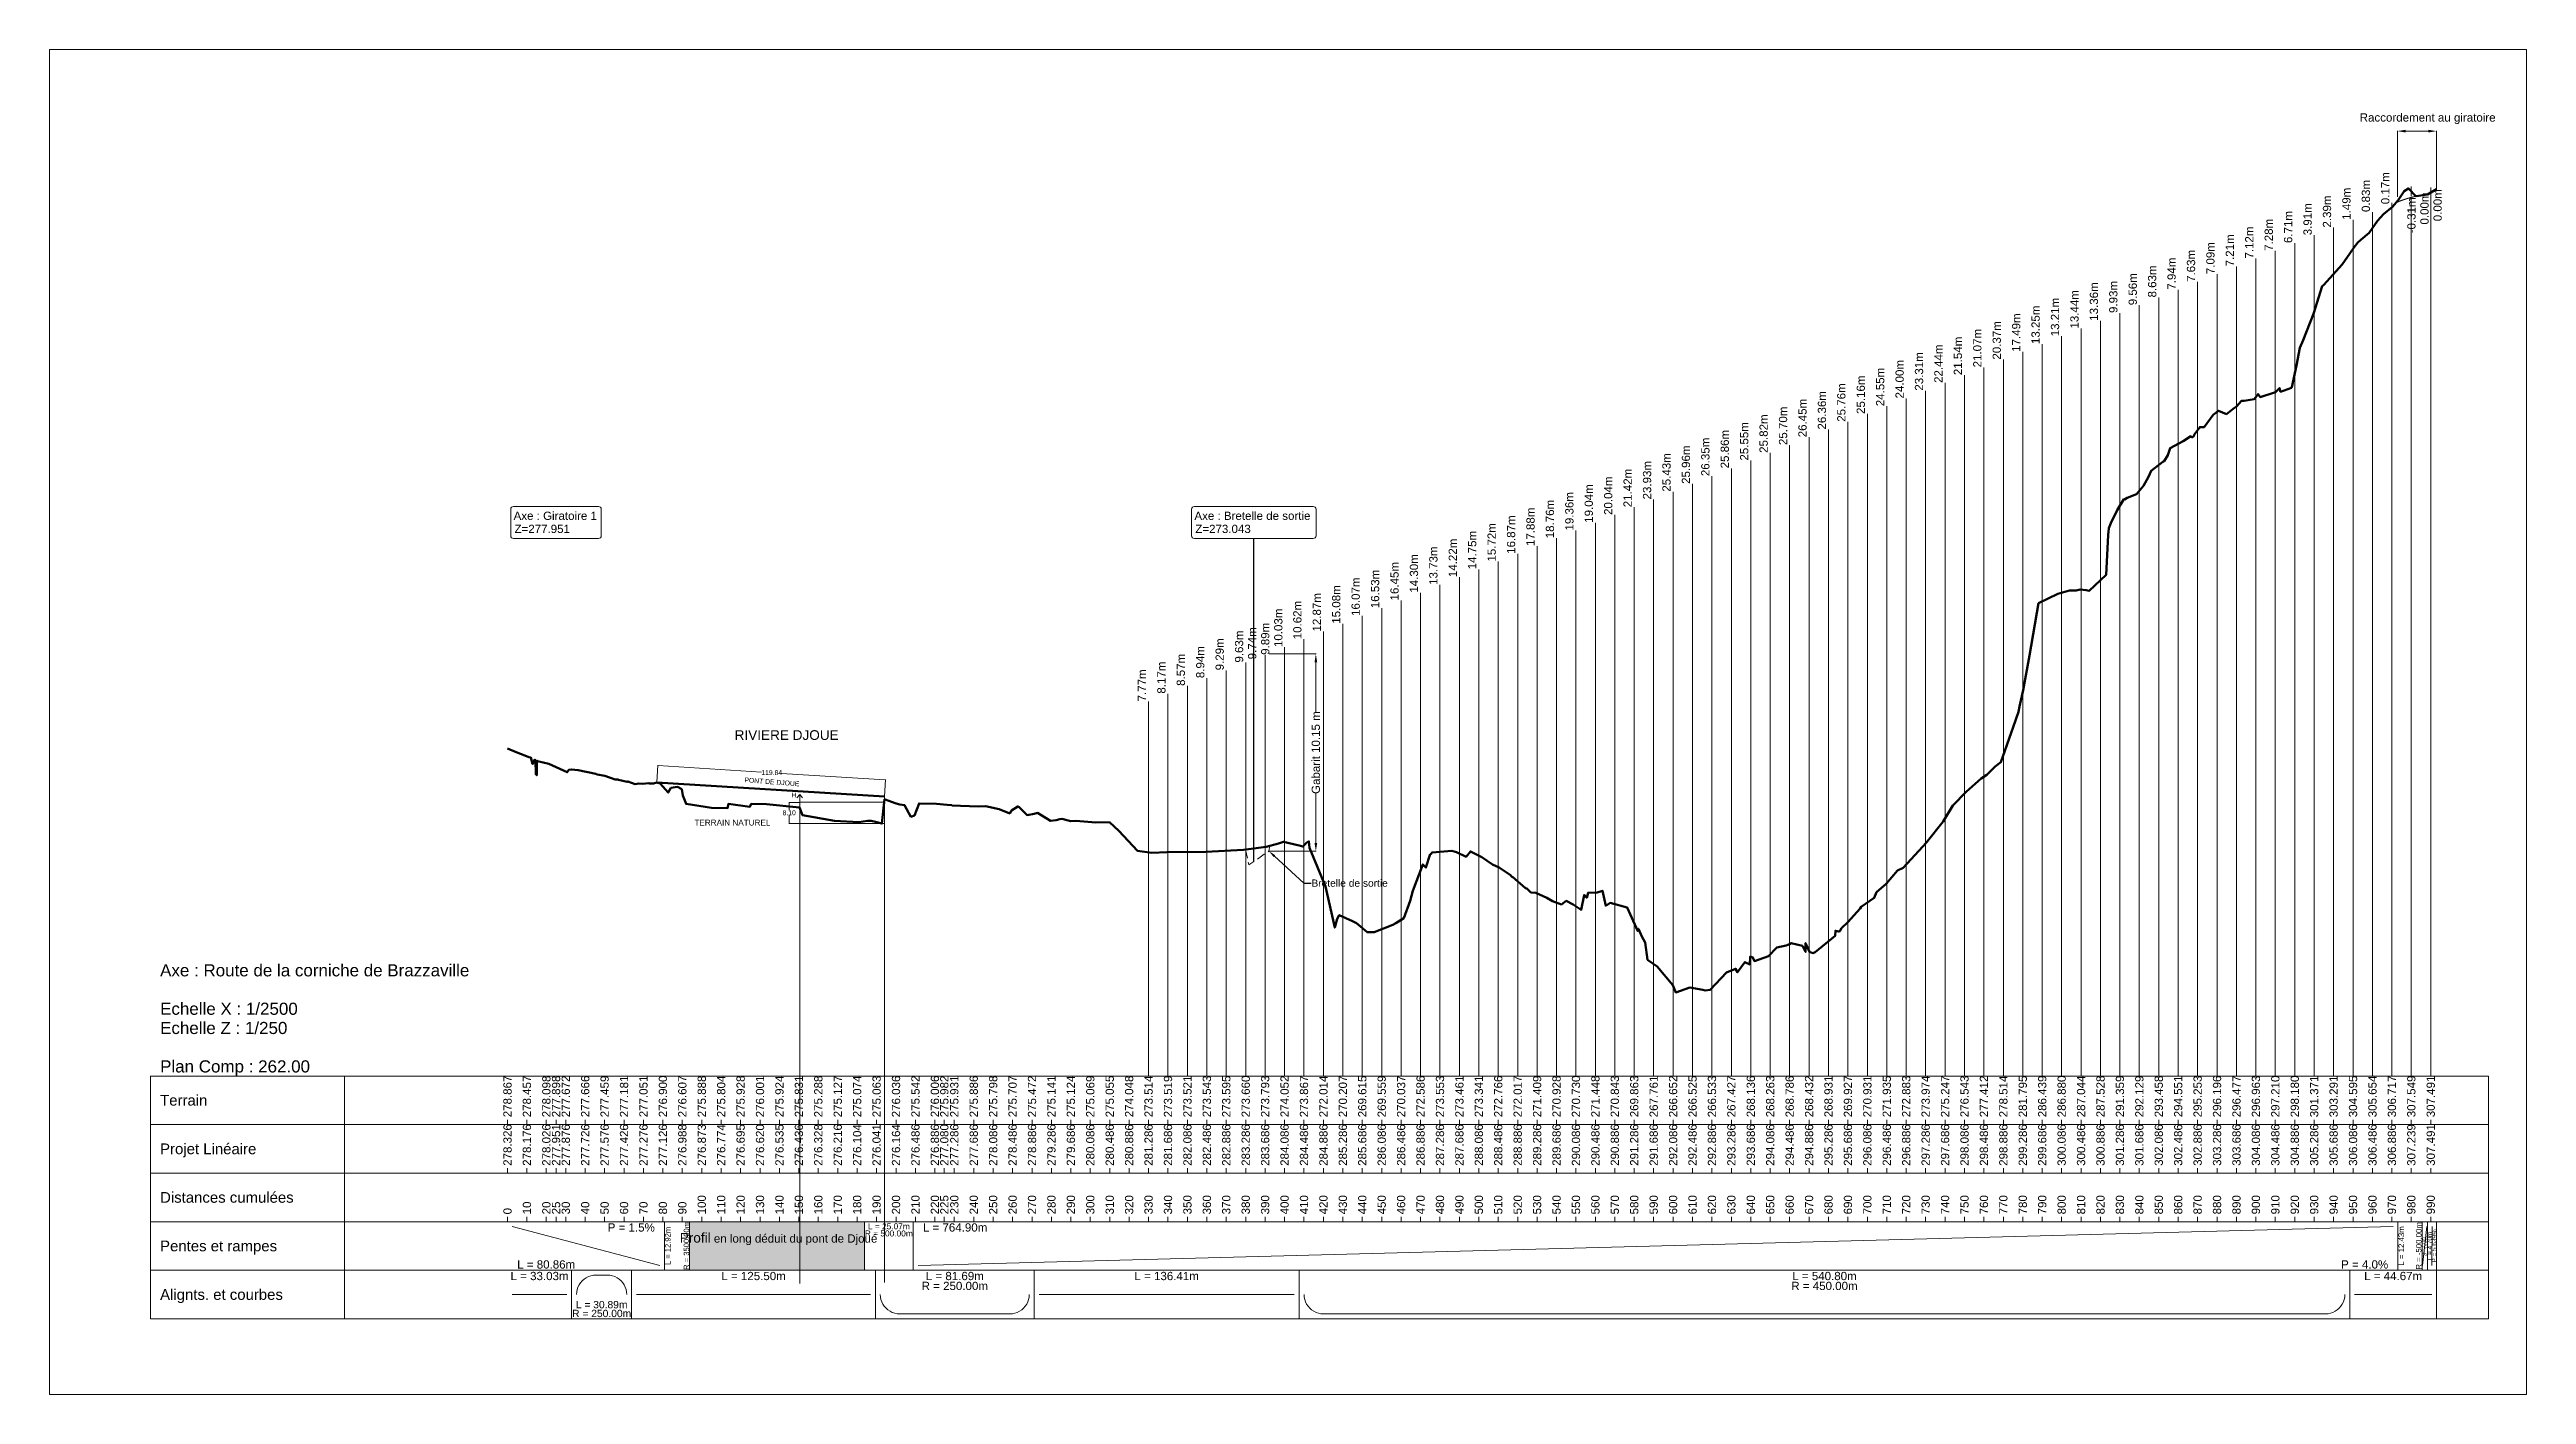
# Model space of a CAD drawing. Extents: x -67 to 3544, y -51 to 656.
# Drawn here: x -67 to 1208, y -36 to 656 of the extents above; entities that cross this region are included whole.
import ezdxf
from ezdxf import colors
from ezdxf.entities.mleader import LeaderData, LeaderLine
from ezdxf.enums import TextEntityAlignment as Align
from ezdxf.math import Vec2, Vec3

# ---------------------------------------------------------------- set-up
doc = ezdxf.new("R2010")
doc.units = 0
doc.header["$PDSIZE"] = -0.00032
doc.linetypes.add('CACHE', pattern=[9.525, 6.35, -3.175])
doc.layers.get('0').update_dxf_attribs({"lineweight": 0})
doc.layers.add('1-PL-Gris', color=254, linetype='Continuous')
for name, color, linetype, lineweight in [("Route - Bretelle d'entrée - PL - A14_Bretelle de sortie", 5, 'Continuous', 0), ("Route - Bretelle d'entrée - PL - Habillage - Intersection d’axes", 7, 'Continuous', 0), ('Route - Route de la corniche de Brazzaville - PL - A3_ligne', 5, 'Continuous', 0), ('Route - Route de la corniche de Brazzaville - PL - Habillage - Intersection d’axes', 7, 'Continuous', 0), ('Route - Route de la corniche de Brazzaville - PL - Projet Linéaire', 7, 'Continuous', 0), ('Route - Route de la corniche de Brazzaville - PL - Terrain', 3, 'Continuous', 0)]:
    doc.layers.add(name, color=color, linetype=linetype, lineweight=lineweight)
doc.styles.add('CoteHor', font='arial.ttf', dxfattribs={"height": 0.0022})
doc.styles.add('CoteHorA', font='arial.ttf', dxfattribs={"height": 0.0022})
doc.styles.add('CoteHorB', font='arial.ttf', dxfattribs={"height": 0.0022})
doc.styles.add('CoteHorC', font='arial.ttf', dxfattribs={"height": 0.0022})
doc.styles.add('CoteHorD', font='arial.ttf', dxfattribs={"height": 0.0022})
doc.styles.add('CoteTitre', font='arial.ttf', dxfattribs={"height": 0.0017})
doc.styles.add('CoteTitreA', font='arial.ttf', dxfattribs={"height": 0.0017})
doc.styles.add('CoteVert', font='arial.ttf', dxfattribs={"height": 0.0017})
doc.styles.add('CoteVertA', font='arial.ttf', dxfattribs={"height": 0.0017})
doc.styles.add('CoteVertB', font='arial.ttf', dxfattribs={"height": 0.0017})
doc.styles.add('Etiquette', font='arial.ttf', dxfattribs={"height": 0.5})
doc.styles.add('ProfilCartouche', font='arial.ttf', dxfattribs={"height": 0.0025})
doc.styles.get("Standard").update_dxf_attribs({"font": 'arial.ttf', "height": 2.5})
doc.dimstyles.get("Standard").update_dxf_attribs({"dimtxt": 0.18, "dimasz": 0.18, "dimexe": 0.18, "dimexo": 0.0625, "dimgap": 0.09, "dimtad": 0, "dimtih": 1, "dimtoh": 1, "dimdec": 4, "dimzin": 0, "dimdsep": 46, "dimtxsty": 'Standard', "dimcen": 0.09, "dimadec": 0, "dimazin": 0, "dimtfac": 1, "dimtdec": 4, "dimtofl": 0, "dimtmove": 0, "dimatfit": 3, "dimfxl": 1, "dimtolj": 1, "dimtzin": 0, "dimarcsym": 0})

msp = doc.modelspace()

# ---------------------------------------------------------------- texts
at = {"color": 7, "style": 'CoteVertB'}
for s, p in [('0.83m', (1128.88504, 572.35175)), ('0.17m', (1138.88504, 576.35175)), ('3.91m', (1098.88504, 560.35175)), ('2.39m', (1108.88504, 564.35175)), ('1.49m', (1118.88504, 568.35175)), ('7.12m', (1068.88504, 548.35175)), ('7.28m', (1078.88504, 552.35175)), ('6.71m', (1088.88504, 556.35175)), ('7.94m', (1028.88504, 532.35175)), ('7.63m', (1038.88504, 536.35175)), ('7.09m', (1048.88504, 540.35175)), ('7.21m', (1058.88504, 544.35175)), ('13.36m', (988.88504, 516.35175)), ('9.93m', (998.88504, 520.35175)), ('9.56m', (1008.88504, 524.35175)), ('8.63m', (1018.88504, 528.35175)), ('13.25m', (958.88504, 504.35175)), ('13.21m', (968.88504, 508.35175)), ('13.44m', (978.88504, 512.35175)), ('21.07m', (928.88504, 492.35175)), ('20.37m', (938.88504, 496.35175)), ('17.49m', (948.88504, 500.35175)), ('23.31m', (898.88504, 480.35175)), ('22.44m', (908.88504, 484.35175)), ('21.54m', (918.88504, 488.35175)), ('25.16m', (868.88504, 468.35175)), ('24.55m', (878.88504, 472.35175)), ('24.00m', (888.88504, 476.35175)), ('25.70m', (828.88504, 452.35175)), ('26.45m', (838.88504, 456.35175)), ('26.36m', (848.88504, 460.35175)), ('25.76m', (858.88504, 464.35175)), ('25.86m', (798.88504, 440.35175)), ('25.55m', (808.88504, 444.35175)), ('25.82m', (818.88504, 448.35175)), ('25.43m', (768.88504, 428.35175)), ('25.96m', (778.88504, 432.35175)), ('26.35m', (788.88504, 436.35175)), ('20.04m', (738.88504, 416.35175)), ('21.42m', (748.88504, 420.35175)), ('23.93m', (758.88504, 424.35175)), ('18.76m', (708.88504, 404.35175)), ('19.36m', (718.88504, 408.35175)), ('19.04m', (728.88504, 412.35175)), ('15.72m', (678.88504, 392.35175)), ('16.87m', (688.88504, 396.35175)), ('17.88m', (698.88504, 400.35175)), ('14.30m', (638.88504, 376.35175)), ('13.73m', (648.88504, 380.35175)), ('14.22m', (658.88504, 384.35175)), ('14.75m', (668.88504, 388.35175)), ('16.07m', (608.88504, 364.35175)), ('16.53m', (618.88504, 368.35175)), ('16.45m', (628.88504, 372.35175)), ('10.62m', (578.88504, 352.35175)), ('12.87m', (588.88504, 356.35175)), ('15.08m', (598.88504, 360.35175)), ('9.74m', (555.61421, 342.01975)), ('9.89m', (562.34338, 344.35175)), ('10.03m', (569.07254, 348.35175)), ('8.57m', (518.88504, 328.35175)), ('8.94m', (528.88504, 332.35175)), ('9.29m', (538.88504, 336.35175)), ('9.63m', (548.88504, 340.35175)), ('7.77m', (498.88504, 320.35175)), ('8.17m', (508.88504, 324.35175))]:
    msp.add_text(s, height=4.25, rotation=90, dxfattribs=at).set_placement(p, align=Align.BOTTOM_LEFT)
for s, p in [('-0.31m', (1152.34338, 579.87816)), ('0.00m', (1159.07254, 582.39969)), ('0.00m', (1165.80171, 584.08878))]:
    msp.add_text(s, height=4.25, rotation=90, dxfattribs=at).set_placement(p, align=Align.BOTTOM_RIGHT)
for s, height, style, p in [('Axe : Route de la corniche de Brazzaville', 6.25, 'ProfilCartouche', (-9.92162, 181.91752)), ('Echelle X : 1/2500', 6.25, 'ProfilCartouche', (-9.92162, 162.12585)), ('Echelle Z : 1/250', 6.25, 'ProfilCartouche', (-9.92162, 152.23002)), ('Plan Comp : 262.00', 6.25, 'ProfilCartouche', (-9.92162, 132.43836)), ('Projet Linéaire', 5.5, 'CoteHorA', (-9.92162, 89.99044))]:
    msp.add_text(s, height=height, dxfattribs=dict(style=style)).set_placement(p, align=Align.MIDDLE_LEFT)
at = {"color": 114, "style": 'CoteVert'}
for s, p in [('275.804', (278.88504, 106.24044)), ('275.924', (308.88504, 106.24044)), ('275.074', (348.88504, 106.24044)), ('275.124', (458.88504, 106.24044)), ('273.514', (498.88504, 106.24044)), ('272.014', (588.88504, 106.24044)), ('273.974', (898.88504, 106.24044)), ('278.514', (938.88504, 106.24044)), ('287.044', (978.88504, 106.24044)), ('305.654', (1128.88504, 106.24044)), ('278.867', (168.88504, 106.24044)), ('278.457', (178.88504, 106.24044)), ('278.098', (188.88504, 106.24044)), ('277.898', (193.88504, 106.24044)), ('277.672', (198.88504, 106.24044)), ('277.666', (208.88504, 106.24044)), ('277.459', (218.88504, 106.24044)), ('277.181', (228.88504, 106.24044)), ('277.051', (238.88504, 106.24044)), ('276.900', (248.88504, 106.24044)), ('276.607', (258.88504, 106.24044)), ('275.888', (268.88504, 106.24044)), ('275.928', (288.88504, 106.24044)), ('276.001', (298.88504, 106.24044)), ('275.831', (318.88504, 106.24044)), ('275.288', (328.88504, 106.24044)), ('275.127', (338.88504, 106.24044)), ('275.063', (358.88504, 106.24044)), ('276.036', (368.88504, 106.24044)), ('275.542', (378.88504, 106.24044)), ('276.006', (388.88504, 106.24044)), ('275.982', (393.7348, 106.24044)), ('275.931', (398.88504, 106.24044)), ('275.886', (408.88504, 106.24044)), ('275.798', (418.88504, 106.24044)), ('275.707', (428.88504, 106.24044)), ('275.472', (438.88504, 106.24044)), ('275.141', (448.88504, 106.24044)), ('275.069', (468.88504, 106.24044)), ('275.055', (478.88504, 106.24044)), ('274.048', (488.88504, 106.24044)), ('273.519', (508.88504, 106.24044)), ('273.521', (518.88504, 106.24044)), ('273.543', (528.88504, 106.24044)), ('273.595', (538.88504, 106.24044)), ('273.660', (548.88504, 106.24044)), ('273.793', (558.88504, 106.24044)), ('274.052', (568.88504, 106.24044)), ('273.867', (578.88504, 106.24044)), ('270.207', (598.88504, 106.24044)), ('269.615', (608.88504, 106.24044)), ('269.559', (618.88504, 106.24044)), ('270.037', (628.88504, 106.24044)), ('272.586', (638.88504, 106.24044)), ('273.553', (648.88504, 106.24044)), ('273.461', (658.88504, 106.24044)), ('273.341', (668.88504, 106.24044)), ('272.766', (678.88504, 106.24044)), ('272.017', (688.88504, 106.24044)), ('271.409', (698.88504, 106.24044)), ('270.928', (708.88504, 106.24044)), ('270.730', (718.88504, 106.24044)), ('271.448', (728.88504, 106.24044)), ('270.843', (738.88504, 106.24044)), ('269.863', (748.88504, 106.24044)), ('267.761', (758.88504, 106.24044)), ('266.652', (768.88504, 106.24044)), ('266.525', (778.88504, 106.24044)), ('266.533', (788.88504, 106.24044)), ('267.427', (798.88504, 106.24044)), ('268.136', (808.88504, 106.24044)), ('268.263', (818.88504, 106.24044)), ('268.786', (828.88504, 106.24044)), ('268.432', (838.88504, 106.24044)), ('268.931', (848.88504, 106.24044)), ('269.927', (858.88504, 106.24044)), ('270.931', (868.88504, 106.24044)), ('271.935', (878.88504, 106.24044)), ('272.883', (888.88504, 106.24044)), ('275.247', (908.88504, 106.24044)), ('276.543', (918.88504, 106.24044)), ('277.412', (928.88504, 106.24044)), ('281.795', (948.88504, 106.24044)), ('286.439', (958.88504, 106.24044)), ('286.880', (968.88504, 106.24044)), ('287.528', (988.88504, 106.24044)), ('291.359', (998.88504, 106.24044)), ('292.129', (1008.88504, 106.24044)), ('293.458', (1018.88504, 106.24044)), ('294.551', (1028.88504, 106.24044)), ('295.253', (1038.88504, 106.24044)), ('296.196', (1048.88504, 106.24044)), ('296.477', (1058.88504, 106.24044)), ('296.963', (1068.88504, 106.24044)), ('297.210', (1078.88504, 106.24044)), ('298.180', (1088.88504, 106.24044)), ('301.371', (1098.88504, 106.24044)), ('303.291', (1108.88504, 106.24044)), ('304.595', (1118.88504, 106.24044)), ('306.717', (1138.88504, 106.24044)), ('307.549', (1148.88504, 106.24044)), ('307.491', (1158.88504, 106.24044))]:
    msp.add_text(s, height=4.25, rotation=90, dxfattribs=at).set_placement(p, align=Align.MIDDLE_LEFT)
at = {"color": 114, "style": 'CoteHor'}
msp.add_text('Terrain', height=5.5, dxfattribs=at).set_placement((-9.92162, 114.99044), align=Align.MIDDLE_LEFT)
at = {"style": 'CoteVertA'}
for s, p in [('278.326', (168.88504, 81.24044)), ('278.176', (178.88504, 81.24044)), ('278.026', (188.88504, 81.24044)), ('277.951', (193.88504, 81.24044)), ('277.876', (198.88504, 81.24044)), ('277.726', (208.88504, 81.24044)), ('277.576', (218.88504, 81.24044)), ('277.426', (228.88504, 81.24044)), ('277.276', (238.88504, 81.24044)), ('277.126', (248.88504, 81.24044)), ('276.988', (258.88504, 81.24044)), ('276.873', (268.88504, 81.24044)), ('276.774', (278.88504, 81.24044)), ('276.695', (288.88504, 81.24044)), ('276.620', (298.88504, 81.24044)), ('276.535', (308.88504, 81.24044)), ('276.436', (318.88504, 81.24044)), ('276.328', (328.88504, 81.24044)), ('276.216', (338.88504, 81.24044)), ('276.104', (348.88504, 81.24044)), ('276.041', (358.88504, 81.24044)), ('276.164', (368.88504, 81.24044)), ('276.486', (378.88504, 81.24044)), ('276.886', (388.88504, 81.24044)), ('277.080', (393.7348, 81.24044)), ('277.286', (398.88504, 81.24044)), ('277.686', (408.88504, 81.24044)), ('278.086', (418.88504, 81.24044)), ('278.486', (428.88504, 81.24044)), ('278.886', (438.88504, 81.24044)), ('279.286', (448.88504, 81.24044)), ('279.686', (458.88504, 81.24044)), ('280.086', (468.88504, 81.24044)), ('280.486', (478.88504, 81.24044)), ('280.886', (488.88504, 81.24044)), ('281.286', (498.88504, 81.24044)), ('281.686', (508.88504, 81.24044)), ('282.086', (518.88504, 81.24044)), ('282.486', (528.88504, 81.24044)), ('282.886', (538.88504, 81.24044)), ('283.286', (548.88504, 81.24044)), ('283.686', (558.88504, 81.24044)), ('284.086', (568.88504, 81.24044)), ('284.486', (578.88504, 81.24044)), ('284.886', (588.88504, 81.24044)), ('285.286', (598.88504, 81.24044)), ('285.686', (608.88504, 81.24044)), ('286.086', (618.88504, 81.24044)), ('286.486', (628.88504, 81.24044)), ('286.886', (638.88504, 81.24044)), ('287.286', (648.88504, 81.24044)), ('287.686', (658.88504, 81.24044)), ('288.086', (668.88504, 81.24044)), ('288.486', (678.88504, 81.24044)), ('288.886', (688.88504, 81.24044)), ('289.286', (698.88504, 81.24044)), ('289.686', (708.88504, 81.24044)), ('290.086', (718.88504, 81.24044)), ('290.486', (728.88504, 81.24044)), ('290.886', (738.88504, 81.24044)), ('291.286', (748.88504, 81.24044)), ('291.686', (758.88504, 81.24044)), ('292.086', (768.88504, 81.24044)), ('292.486', (778.88504, 81.24044)), ('292.886', (788.88504, 81.24044)), ('293.286', (798.88504, 81.24044)), ('293.686', (808.88504, 81.24044)), ('294.086', (818.88504, 81.24044)), ('294.486', (828.88504, 81.24044)), ('294.886', (838.88504, 81.24044)), ('295.286', (848.88504, 81.24044)), ('295.686', (858.88504, 81.24044)), ('296.086', (868.88504, 81.24044)), ('296.486', (878.88504, 81.24044)), ('296.886', (888.88504, 81.24044)), ('297.286', (898.88504, 81.24044)), ('297.686', (908.88504, 81.24044)), ('298.086', (918.88504, 81.24044)), ('298.486', (928.88504, 81.24044)), ('298.886', (938.88504, 81.24044)), ('299.286', (948.88504, 81.24044)), ('299.686', (958.88504, 81.24044)), ('300.086', (968.88504, 81.24044)), ('300.486', (978.88504, 81.24044)), ('300.886', (988.88504, 81.24044)), ('301.286', (998.88504, 81.24044)), ('301.686', (1008.88504, 81.24044)), ('302.086', (1018.88504, 81.24044)), ('302.486', (1028.88504, 81.24044)), ('302.886', (1038.88504, 81.24044)), ('303.286', (1048.88504, 81.24044)), ('303.686', (1058.88504, 81.24044)), ('304.086', (1068.88504, 81.24044)), ('304.486', (1078.88504, 81.24044)), ('304.886', (1088.88504, 81.24044)), ('305.286', (1098.88504, 81.24044)), ('305.686', (1108.88504, 81.24044)), ('306.086', (1118.88504, 81.24044)), ('306.486', (1128.88504, 81.24044)), ('306.886', (1138.88504, 81.24044)), ('307.239', (1148.88504, 81.24044)), ('307.491', (1158.88504, 81.24044))]:
    msp.add_text(s, height=4.25, rotation=90, dxfattribs=at).set_placement(p, align=Align.MIDDLE_LEFT)
at = {"color": 7}
for s, style, p in [('Distances cumulées', 'CoteHorB', (-9.92162, 64.99044)), ('Pentes et rampes', 'CoteHorC', (-9.92162, 39.99044)), ('Alignts. et courbes', 'CoteHorD', (-9.92162, 14.99044))]:
    msp.add_text(s, height=5.5, dxfattribs=dict(at, style=style)).set_placement(p, align=Align.MIDDLE_LEFT)
at = {"color": 7, "style": 'CoteVertA'}
for s, p in [('100', (268.88504, 56.24044)), ('110', (278.88504, 56.24044)), ('120', (288.88504, 56.24044)), ('130', (298.88504, 56.24044)), ('140', (308.88504, 56.24044)), ('150', (318.88504, 56.24044)), ('160', (328.88504, 56.24044)), ('170', (338.88504, 56.24044)), ('180', (348.88504, 56.24044)), ('190', (358.88504, 56.24044)), ('200', (368.88504, 56.24044)), ('210', (378.88504, 56.24044)), ('220', (388.88504, 56.24044)), ('225', (393.7348, 56.24044)), ('230', (398.88504, 56.24044)), ('240', (408.88504, 56.24044)), ('250', (418.88504, 56.24044)), ('260', (428.88504, 56.24044)), ('270', (438.88504, 56.24044)), ('280', (448.88504, 56.24044)), ('290', (458.88504, 56.24044)), ('300', (468.88504, 56.24044)), ('310', (478.88504, 56.24044)), ('320', (488.88504, 56.24044)), ('330', (498.88504, 56.24044)), ('340', (508.88504, 56.24044)), ('350', (518.88504, 56.24044)), ('360', (528.88504, 56.24044)), ('370', (538.88504, 56.24044)), ('380', (548.88504, 56.24044)), ('390', (558.88504, 56.24044)), ('400', (568.88504, 56.24044)), ('410', (578.88504, 56.24044)), ('420', (588.88504, 56.24044)), ('430', (598.88504, 56.24044)), ('440', (608.88504, 56.24044)), ('450', (618.88504, 56.24044)), ('460', (628.88504, 56.24044)), ('470', (638.88504, 56.24044)), ('480', (648.88504, 56.24044)), ('490', (658.88504, 56.24044)), ('500', (668.88504, 56.24044)), ('510', (678.88504, 56.24044)), ('520', (688.88504, 56.24044)), ('530', (698.88504, 56.24044)), ('540', (708.88504, 56.24044)), ('550', (718.88504, 56.24044)), ('560', (728.88504, 56.24044)), ('570', (738.88504, 56.24044)), ('580', (748.88504, 56.24044)), ('590', (758.88504, 56.24044)), ('600', (768.88504, 56.24044)), ('610', (778.88504, 56.24044)), ('620', (788.88504, 56.24044)), ('630', (798.88504, 56.24044)), ('640', (808.88504, 56.24044)), ('650', (818.88504, 56.24044)), ('660', (828.88504, 56.24044)), ('670', (838.88504, 56.24044)), ('680', (848.88504, 56.24044)), ('690', (858.88504, 56.24044)), ('700', (868.88504, 56.24044)), ('710', (878.88504, 56.24044)), ('720', (888.88504, 56.24044)), ('730', (898.88504, 56.24044)), ('740', (908.88504, 56.24044)), ('750', (918.88504, 56.24044)), ('760', (928.88504, 56.24044)), ('770', (938.88504, 56.24044)), ('780', (948.88504, 56.24044)), ('790', (958.88504, 56.24044)), ('800', (968.88504, 56.24044)), ('810', (978.88504, 56.24044)), ('820', (988.88504, 56.24044)), ('830', (998.88504, 56.24044)), ('840', (1008.88504, 56.24044)), ('850', (1018.88504, 56.24044)), ('860', (1028.88504, 56.24044)), ('870', (1038.88504, 56.24044)), ('880', (1048.88504, 56.24044)), ('890', (1058.88504, 56.24044)), ('900', (1068.88504, 56.24044)), ('910', (1078.88504, 56.24044)), ('920', (1088.88504, 56.24044)), ('930', (1098.88504, 56.24044)), ('940', (1108.88504, 56.24044)), ('950', (1118.88504, 56.24044)), ('960', (1128.88504, 56.24044)), ('970', (1138.88504, 56.24044)), ('980', (1148.88504, 56.24044)), ('990', (1158.88504, 56.24044)), ('0', (168.88504, 56.24044)), ('10', (178.88504, 56.24044)), ('20', (188.88504, 56.24044)), ('25', (193.88504, 56.24044)), ('30', (198.88504, 56.24044)), ('40', (208.88504, 56.24044)), ('50', (218.88504, 56.24044)), ('60', (228.88504, 56.24044)), ('70', (238.88504, 56.24044)), ('80', (248.88504, 56.24044)), ('90', (258.88504, 56.24044))]:
    msp.add_text(s, height=4.25, rotation=90, dxfattribs=at).set_placement(p, align=Align.MIDDLE_LEFT)
at = {"color": 7, "style": 'CoteTitre'}
msp.add_text('P = 1.5%', height=4.25, dxfattribs=at).set_placement((244.74045, 51.64044), align=Align.TOP_RIGHT)
for s, height, p in [('R = 3500.00m', 2.796115, (262.37523, 39.99044)), ('R = -500.00m', 2.88, (1154.1369, 39.99044)), ('P = 1.516%', 1.38253, (1157.18997, 39.99044)), ('P = 5.639%', 2.34519, (1161.88035, 39.99044))]:
    msp.add_text(s, height=height, rotation=90, dxfattribs=at).set_placement(p, align=Align.CENTER)
at = {"color": 7}
for s, height, style, p in [('L = 25.07m', 3.07172, 'CoteTitre', (365.18703, 51.64044)), ('R = 500.00m', 3.07172, 'CoteTitre', (365.18703, 47.95438)), ('L = 33.03m', 4.25, 'CoteTitreA', (185.4011, 26.64044)), ('L = 125.50m', 4.25, 'CoteTitreA', (295.55528, 26.64044)), ('L = 81.69m', 4.25, 'CoteTitreA', (399.15357, 26.64044)), ('L = 136.41m', 4.25, 'CoteTitreA', (508.20675, 26.64044)), ('L = 540.80m', 4.25, 'CoteTitreA', (846.81054, 26.64044)), ('L = 44.67m', 4.25, 'CoteTitreA', (1139.5443, 26.64044)), ('R = 250.00m', 4.25, 'CoteTitreA', (399.15357, 21.54044)), ('R = 450.00m', 4.25, 'CoteTitreA', (846.81054, 21.54044))]:
    msp.add_text(s, height=height, dxfattribs=dict(at, style=style)).set_placement(p, align=Align.TOP_CENTER)
at = {"color": 7, "style": 'CoteTitre'}
msp.add_text('L = 764.90m', height=4.25, dxfattribs=at).set_placement((382.71922, 51.64044), align=Align.TOP_LEFT)
for s, height, p in [('L = 12.92m', 2.796115, (250.02006, 39.99044)), ('L = 12.43m', 2.88, (1142.29127, 39.99044)), ('L = 2.77m', 1.38253, (1154.4249, 39.99044)), ('L = 4.70m', 2.34519, (1157.18997, 39.99044))]:
    msp.add_text(s, height=height, rotation=90, dxfattribs=at).set_placement(p, align=Align.TOP_CENTER)
msp.add_text('L = 80.86m', height=4.25, dxfattribs=at).set_placement((173.88504, 28.34044))
msp.add_text('P = 4.0%', height=4.25, dxfattribs=at).set_placement((1137.00327, 28.34044), align=Align.RIGHT)
at = {"color": 7, "style": 'CoteTitreA'}
for s, p in [('R = 250.00m', (217.36062, 3.34044)), ('L = 30.89m', (217.36062, 7.88279))]:
    msp.add_text(s, height=3.78529, dxfattribs=at).set_placement(p, align=Align.CENTER)
at = {"insert": (290.96426, 281.21663), "char_height": 2.5, "attachment_point": 1, "rotation": 355.80207904}
msp.add_mtext_dynamic_manual_height_columns('{\\C8;PONT DE DJOUE}', width=27.9365024, gutter_width=12.5, heights=[0], dxfattribs=at)
at = {"layer": 'Route - Route de la corniche de Brazzaville - PL - A3_ligne', "attachment_point": 1}
for s, width, gutter_width, insert, char_height in [('{\\C7;RIVIERE DJOUE}', 56.1834186, 5, (285.81512, 305.54541), 5), ('H', 16.6147258, 12.5, (315.13864, 273.40805), 2.5), ('{\\C114;TERRAIN NATUREL}', 40.0049346, 12.5, (265.11129, 259.47117), 3)]:
    msp.add_mtext_dynamic_manual_height_columns(s, width=width, gutter_width=gutter_width, heights=[0], dxfattribs=dict(at, insert=insert, char_height=char_height))
at = {"layer": 'Route - Route de la corniche de Brazzaville - PL - Habillage - Intersection d’axes', "style": 'Etiquette'}
for s, p in [('Axe : Giratoire 1', (172.0384, 418.06865)), ('Z=277.951', (172.4949, 411.32816)), ('Axe : Bretelle de sortie', (522.4898, 418.06865)), ('Z=273.043', (522.9463, 411.32816))]:
    msp.add_text(s, height=4.25, dxfattribs=at).set_placement(p, align=Align.TOP_LEFT)
at = {"layer": 'Route - Route de la corniche de Brazzaville - PL - Habillage - Intersection d’axes', "insert": (260.1501, 46.70489), "char_height": 5, "width": 96.5476316, "attachment_point": 1, "style": 'Etiquette'}
msp.add_mtext('\\pxqc;Profil{\\H0.85x; en long déduit du pont de Djoué}', dxfattribs=at)

# ---------------------------------------------------------------- blocks, each defined once
blk = doc.blocks.new('*D10')
at = {"transparency": 16777216}
for p, q in [((560.9, 344.8), (585.2, 344.8)), ((585, 340.5), (585, 315)), ((585, 247.5), (585, 273)), ((560.9, 243.2), (585.2, 243.2))]:
    blk.add_line(p, q, dxfattribs=at)
for points in [[(584.3, 340.5), (585.7, 340.5), (585, 344.8)], [(584.3, 247.5), (585.7, 247.5), (585, 243.2)]]:
    blk.add_solid(points, dxfattribs=at)
at = {"layer": 'Defpoints', "color": 0, "transparency": 16777216}
for p in [(560.9, 344.8, 0), (560.9, 243.2, 0), (585, 243.2)]:
    blk.add_point(p, dxfattribs=at)
at = {"transparency": 16777216, "insert": (585, 294), "char_height": 4.25, "attachment_point": 5, "rotation": 90}
blk.add_mtext('\\A1;Gabarit 10.15 m', dxfattribs=at)
blk = doc.blocks.new('*D11')
at = {"transparency": 16777216}
for p, q in [((1141.7, 580.1), (1141.7, 614.2)), ((1146, 614), (1157.6, 614)), ((1161.9, 584.2), (1161.9, 614.2))]:
    blk.add_line(p, q, dxfattribs=at)
for points in [[(1146, 614.7), (1146, 613.3), (1141.7, 614)], [(1157.6, 614.7), (1157.6, 613.3), (1161.9, 614)]]:
    blk.add_solid(points, dxfattribs=at)
at = {"layer": 'Defpoints', "color": 0, "transparency": 16777216}
for p in [(1161.9, 614), (1141.7, 580.1), (1161.9, 584.1)]:
    blk.add_point(p, dxfattribs=at)
at = {"transparency": 16777216, "insert": (1157.3, 620.4), "char_height": 4.25, "attachment_point": 5}
blk.add_mtext('\\A1;Raccordement au giratoire', dxfattribs=at)
blk = doc.blocks.new('*D18')
at = {"transparency": 16777216}
for p, q in [((245.7, 278.8), (246.2, 287.5)), ((246.4, 287.3), (299.7, 284)), ((363.3, 280), (310, 283.3)), ((363, 271.4), (363.5, 280.2))]:
    blk.add_line(p, q, dxfattribs=at)
for points in [[(246.4, 287.4), (246.4, 287.3), (246.2, 287.3)], [(363.3, 280), (363.3, 280), (363.5, 280)]]:
    blk.add_solid(points, dxfattribs=at)
at = {"layer": 'Defpoints', "color": 0, "transparency": 16777216}
for p in [(245.7, 278.7), (363, 271.3), (363.5, 280)]:
    blk.add_point(p, dxfattribs=at)
at = {"transparency": 16777216, "insert": (304.9, 283.7), "char_height": 2.5, "attachment_point": 5}
blk.add_mtext('\\A1;119.84', dxfattribs=at)
blk = doc.blocks.new('*D19')
at = {"transparency": 16777216}
for p, q in [((319.2, 268.4), (313.7, 268.4)), ((313.9, 268.3), (313.9, 264.3)), ((319.2, 257.5), (313.7, 257.5)), ((313.9, 257.7), (313.9, 261.6))]:
    blk.add_line(p, q, dxfattribs=at)
for points in [[(313.9, 268.3), (313.9, 268.3), (313.9, 268.4)], [(313.9, 257.7), (313.9, 257.7), (313.9, 257.5)]]:
    blk.add_solid(points, dxfattribs=at)
at = {"layer": 'Defpoints', "color": 0, "transparency": 16777216}
for p in [(319.3, 268.4), (313.9, 257.5), (319.3, 257.5)]:
    blk.add_point(p, dxfattribs=at)
at = {"transparency": 16777216, "insert": (313.9, 263), "char_height": 2.5, "attachment_point": 5}
blk.add_mtext('\\A1;8.10', dxfattribs=at)

# ---------------------------------------------------------------- dimensions: what is measured, and where the dimension line sits
dim = msp.add_linear_dim(base=(1161.88035, 613.98599), p1=(1141.70632, 580.08152), p2=(1161.88035, 584.08878), text='Raccordement au giratoire', dimstyle='Standard', override={"dimtxt": 4.25, "dimasz": 4.25, "dimclrd": 256, "dimclre": 256, "dimclrt": 256, "dimtmove": 2, "dimlwd": 65535, "dimlwe": 65535})
dim.commit()
dim.dimension.update_dxf_attribs({"geometry": '*D11', "text_midpoint": (1157.27285, 620.35859), "dimtype": 160})
dim = msp.add_linear_dim(base=(585.03634, 243.2491), p1=(560.86524, 344.76687, 0), p2=(560.86524, 243.2491, 0), angle=90, text='Gabarit 10.15 m', dimstyle='Standard', override={"dimtxt": 4.25, "dimasz": 4.25, "dimclrd": 256, "dimclre": 256, "dimclrt": 256, "dimlwd": 65535, "dimlwe": 65535})
dim.commit()
dim.dimension.update_dxf_attribs({"geometry": '*D10', "text_midpoint": (585.03634, 294.00798), "text_rotation": 90})
for p1, p2, distance, text, picture, middle in [((245.6936, 278.69398), (362.96668, 271.33736), 8.66778, '119.84', '*D18', (304.87281, 283.66644)), ((319.29299, 268.4378), (319.29299, 257.50015), -5.40549, '8.10', '*D19', (313.88749, 262.96898))]:
    dim = msp.add_aligned_dim(p1=p1, p2=p2, distance=distance, text=text, dimstyle='Standard', override={"dimtxt": 1, "dimclrd": 256, "dimclre": 256, "dimclrt": 256, "dimlwd": 65535, "dimlwe": 65535})
    dim.commit()
    dim.dimension.update_dxf_attribs({"geometry": picture, "text_midpoint": middle})

# ---------------------------------------------------------------- hatches: boundary and pattern name
at = {"layer": '1-PL-Gris'}
msp.add_hatch(color=256, dxfattribs=at).paths.add_polyline_path([(262.65484, 52.49044), (352.65484, 52.49044), (352.65484, 27.49044), (262.65484, 27.49044)])

# ---------------------------------------------------------------- linework, layer by layer
at = {"color": 7, "linetype": 'Continuous'}
for p, q in [((1138.88504, 572.15983), (1138.88504, 577.15983)), ((1138.88504, 127.49044), (1138.88504, 576.35175)), ((1148.88504, 580.48422), (1148.88504, 585.48422)), ((1148.88504, 127.49044), (1148.88504, 579.87816)), ((1158.88504, 579.89969), (1158.88504, 584.89969)), ((1158.88504, 127.49044), (1158.88504, 582.39969)), ((1108.88504, 127.49044), (1108.88504, 564.35175)), ((1118.88504, 127.49044), (1118.88504, 568.35175)), ((1128.88504, 127.49044), (1128.88504, 572.35175)), ((1128.88504, 561.53458), (1128.88504, 566.53458)), ((1068.88504, 127.49044), (1068.88504, 548.35175)), ((1078.88504, 127.49044), (1078.88504, 552.35175)), ((1088.88504, 127.49044), (1088.88504, 556.35175)), ((1098.88504, 127.49044), (1098.88504, 560.35175)), ((1118.88504, 550.93929), (1118.88504, 555.93929)), ((1038.88504, 127.49044), (1038.88504, 536.35175)), ((1048.88504, 127.49044), (1048.88504, 540.35175)), ((1058.88504, 127.49044), (1058.88504, 544.35175)), ((1108.88504, 537.90358), (1108.88504, 542.90358)), ((1008.88504, 127.49044), (1008.88504, 524.35175)), ((1018.88504, 127.49044), (1018.88504, 528.35175)), ((1028.88504, 127.49044), (1028.88504, 532.35175)), ((1098.88504, 518.70525), (1098.88504, 523.70525)), ((978.88504, 127.49044), (978.88504, 512.35175)), ((988.88504, 127.49044), (988.88504, 516.35175)), ((998.88504, 127.49044), (998.88504, 520.35175)), ((948.88504, 127.49044), (948.88504, 500.35175)), ((958.88504, 127.49044), (958.88504, 504.35175)), ((968.88504, 127.49044), (968.88504, 508.35175)), ((918.88504, 127.49044), (918.88504, 488.35175)), ((928.88504, 127.49044), (928.88504, 492.35175)), ((938.88504, 127.49044), (938.88504, 496.35175)), ((1088.88504, 486.78744), (1088.88504, 491.78744)), ((878.88504, 127.49044), (878.88504, 472.35175)), ((888.88504, 127.49044), (888.88504, 476.35175)), ((898.88504, 127.49044), (898.88504, 480.35175)), ((908.88504, 127.49044), (908.88504, 484.35175)), ((1048.88504, 466.94922), (1048.88504, 471.94922)), ((1058.88504, 469.75568), (1058.88504, 474.75568)), ((1068.88504, 474.61649), (1068.88504, 479.61649)), ((1078.88504, 477.08928), (1078.88504, 482.08928)), ((848.88504, 127.49044), (848.88504, 460.35175)), ((858.88504, 127.49044), (858.88504, 464.35175)), ((868.88504, 127.49044), (868.88504, 468.35175)), ((1038.88504, 457.52361), (1038.88504, 462.52361)), ((818.88504, 127.49044), (818.88504, 448.35175)), ((828.88504, 127.49044), (828.88504, 452.35175)), ((838.88504, 127.49044), (838.88504, 456.35175)), ((1028.88504, 450.49643), (1028.88504, 455.49643)), ((788.88504, 127.49044), (788.88504, 436.35175)), ((798.88504, 127.49044), (798.88504, 440.35175)), ((808.88504, 127.49044), (808.88504, 444.35175)), ((1018.88504, 439.5717), (1018.88504, 444.5717)), ((758.88504, 127.49044), (758.88504, 424.35175)), ((768.88504, 127.49044), (768.88504, 428.35175)), ((778.88504, 127.49044), (778.88504, 432.35175)), ((998.88504, 418.58355), (998.88504, 423.58355)), ((1008.88504, 426.27886), (1008.88504, 431.27886)), ((718.88504, 127.49044), (718.88504, 408.35175)), ((728.88504, 127.49044), (728.88504, 412.35175)), ((738.88504, 127.49044), (738.88504, 416.35175)), ((748.88504, 127.49044), (748.88504, 420.35175)), ((688.88504, 127.49044), (688.88504, 396.35175)), ((698.88504, 127.49044), (698.88504, 400.35175)), ((708.88504, 127.49044), (708.88504, 404.35175)), ((658.88504, 127.49044), (658.88504, 384.35175)), ((668.88504, 127.49044), (668.88504, 388.35175)), ((678.88504, 127.49044), (678.88504, 392.35175)), ((988.88504, 380.27266), (988.88504, 385.27266)), ((628.88504, 127.49044), (628.88504, 372.35175)), ((638.88504, 127.49044), (638.88504, 376.35175)), ((648.88504, 127.49044), (648.88504, 380.35175)), ((958.88504, 369.37847), (958.88504, 374.37847)), ((968.88504, 373.79099), (968.88504, 378.79099)), ((978.88504, 375.42549), (978.88504, 380.42549)), ((598.88504, 127.49044), (598.88504, 360.35175)), ((608.88504, 127.49044), (608.88504, 364.35175)), ((618.88504, 127.49044), (618.88504, 368.35175)), ((558.88504, 127.49044), (558.88504, 344.35175)), ((568.88504, 127.49044), (568.88504, 348.35175)), ((578.88504, 127.49044), (578.88504, 352.35175)), ((588.88504, 127.49044), (588.88504, 356.35175)), ((528.88504, 127.49044), (528.88504, 332.35175)), ((538.88504, 127.49044), (538.88504, 336.35175)), ((548.88504, 127.49044), (548.88504, 340.35175)), ((498.88504, 127.49044), (498.88504, 320.35175)), ((508.88504, 127.49044), (508.88504, 324.35175)), ((518.88504, 127.49044), (518.88504, 328.35175)), ((948.88504, 322.9427), (948.88504, 327.9427)), ((938.88504, 290.13392), (938.88504, 295.13392)), ((928.88504, 279.113), (928.88504, 284.113)), ((918.88504, 270.41672), (918.88504, 275.41672)), ((908.88504, 257.46211), (908.88504, 262.46211)), ((498.88504, 240.12766), (498.88504, 245.12766)), ((508.88504, 240.18216), (508.88504, 245.18216)), ((518.88504, 240.1983), (518.88504, 245.1983)), ((528.88504, 240.42264), (528.88504, 245.42264)), ((538.88504, 240.94332), (538.88504, 245.94332)), ((548.88504, 241.58637), (548.88504, 246.58637)), ((558.88504, 242.91949), (558.88504, 247.91949)), ((568.88504, 245.50928), (568.88504, 250.50928)), ((578.88504, 243.6644), (578.88504, 248.6644)), ((648.88504, 240.51806), (648.88504, 245.51806)), ((658.88504, 239.6048), (658.88504, 244.6048)), ((668.88504, 238.40147), (668.88504, 243.40147)), ((898.88504, 244.73418), (898.88504, 249.73418)), ((588.88504, 225.12756), (588.88504, 230.12756)), ((638.88504, 230.84914), (638.88504, 235.84914)), ((678.88504, 232.65393), (678.88504, 237.65393)), ((688.88504, 225.15854), (688.88504, 230.15854)), ((888.88504, 233.8229), (888.88504, 238.8229)), ((698.88504, 219.08427), (698.88504, 224.08427)), ((708.88504, 214.26993), (708.88504, 219.26993)), ((718.88504, 212.28878), (718.88504, 217.28878)), ((728.88504, 219.47391), (728.88504, 224.47391)), ((738.88504, 213.4215), (738.88504, 218.4215)), ((868.88504, 214.30111), (868.88504, 219.30111)), ((878.88504, 224.33862), (878.88504, 229.33862)), ((598.88504, 207.06227), (598.88504, 212.06227)), ((608.88504, 201.14488), (608.88504, 206.14488)), ((618.88504, 200.58018), (618.88504, 205.58018)), ((628.88504, 205.36086), (628.88504, 210.36086)), ((748.88504, 203.62224), (748.88504, 208.62224)), ((858.88504, 204.26479), (858.88504, 209.26479)), ((808.88504, 186.35389), (808.88504, 191.35389)), ((818.88504, 187.6233), (818.88504, 192.6233)), ((828.88504, 192.84914), (828.88504, 197.84914)), ((838.88504, 189.31278), (838.88504, 194.31278)), ((848.88504, 194.30104), (848.88504, 199.30104)), ((758.88504, 182.59832), (758.88504, 187.59832)), ((798.88504, 179.25979), (798.88504, 184.25979)), ((768.88504, 171.50621), (768.88504, 176.50621)), ((778.88504, 170.245), (778.88504, 175.245)), ((788.88504, 170.31818), (788.88504, 175.31818)), ((-14.92162, 2.49044), (-14.92162, 127.49044)), ((1188.69424, 127.49044), (-14.92162, 127.49044)), ((85.07838, 127.49044), (85.07838, 2.49044)), ((1188.69424, 102.49044), (-14.92162, 102.49044)), ((1188.69424, 77.49044), (-14.92162, 77.49044)), ((1188.69424, 52.49044), (-14.92162, 52.49044)), ((168.88504, 54.99044), (168.88504, 52.49044)), ((178.88504, 54.99044), (178.88504, 52.49044)), ((188.88504, 54.99044), (188.88504, 52.49044)), ((193.88504, 54.99044), (193.88504, 52.49044)), ((198.88504, 54.99044), (198.88504, 52.49044)), ((208.88504, 54.99044), (208.88504, 52.49044)), ((218.88504, 54.99044), (218.88504, 52.49044)), ((228.88504, 54.99044), (228.88504, 52.49044)), ((238.88504, 54.99044), (238.88504, 52.49044)), ((248.88504, 54.99044), (248.88504, 52.49044)), ((249.74045, 52.49044), (249.74045, 27.49044)), ((258.88504, 54.99044), (258.88504, 52.49044)), ((262.65484, 52.49044), (262.65484, 27.49044)), ((268.88504, 54.99044), (268.88504, 52.49044)), ((278.88504, 54.99044), (278.88504, 52.49044)), ((288.88504, 54.99044), (288.88504, 52.49044)), ((298.88504, 54.99044), (298.88504, 52.49044)), ((308.88504, 54.99044), (308.88504, 52.49044)), ((318.88504, 54.99044), (318.88504, 52.49044)), ((328.88504, 54.99044), (328.88504, 52.49044)), ((338.88504, 54.99044), (338.88504, 52.49044)), ((348.88504, 54.99044), (348.88504, 52.49044)), ((352.65484, 52.49044), (352.65484, 27.49044)), ((358.88504, 54.99044), (358.88504, 52.49044)), ((368.88504, 54.99044), (368.88504, 52.49044)), ((377.71922, 52.49044), (377.71922, 27.49044)), ((378.88504, 54.99044), (378.88504, 52.49044)), ((388.88504, 54.99044), (388.88504, 52.49044)), ((393.7348, 54.99044), (393.7348, 52.49044)), ((398.88504, 54.99044), (398.88504, 52.49044)), ((408.88504, 54.99044), (408.88504, 52.49044)), ((418.88504, 54.99044), (418.88504, 52.49044)), ((428.88504, 54.99044), (428.88504, 52.49044)), ((438.88504, 54.99044), (438.88504, 52.49044)), ((448.88504, 54.99044), (448.88504, 52.49044)), ((458.88504, 54.99044), (458.88504, 52.49044)), ((468.88504, 54.99044), (468.88504, 52.49044)), ((478.88504, 54.99044), (478.88504, 52.49044)), ((488.88504, 54.99044), (488.88504, 52.49044)), ((498.88504, 54.99044), (498.88504, 52.49044)), ((508.88504, 54.99044), (508.88504, 52.49044)), ((518.88504, 54.99044), (518.88504, 52.49044)), ((528.88504, 54.99044), (528.88504, 52.49044)), ((538.88504, 54.99044), (538.88504, 52.49044)), ((548.88504, 54.99044), (548.88504, 52.49044)), ((558.88504, 54.99044), (558.88504, 52.49044)), ((568.88504, 54.99044), (568.88504, 52.49044)), ((578.88504, 54.99044), (578.88504, 52.49044)), ((588.88504, 54.99044), (588.88504, 52.49044)), ((598.88504, 54.99044), (598.88504, 52.49044)), ((608.88504, 54.99044), (608.88504, 52.49044)), ((618.88504, 54.99044), (618.88504, 52.49044)), ((628.88504, 54.99044), (628.88504, 52.49044)), ((638.88504, 54.99044), (638.88504, 52.49044)), ((648.88504, 54.99044), (648.88504, 52.49044)), ((658.88504, 54.99044), (658.88504, 52.49044)), ((668.88504, 54.99044), (668.88504, 52.49044)), ((678.88504, 54.99044), (678.88504, 52.49044)), ((688.88504, 54.99044), (688.88504, 52.49044)), ((698.88504, 54.99044), (698.88504, 52.49044)), ((708.88504, 54.99044), (708.88504, 52.49044)), ((718.88504, 54.99044), (718.88504, 52.49044)), ((728.88504, 54.99044), (728.88504, 52.49044)), ((738.88504, 54.99044), (738.88504, 52.49044)), ((748.88504, 54.99044), (748.88504, 52.49044)), ((758.88504, 54.99044), (758.88504, 52.49044)), ((768.88504, 54.99044), (768.88504, 52.49044)), ((778.88504, 54.99044), (778.88504, 52.49044)), ((788.88504, 54.99044), (788.88504, 52.49044)), ((798.88504, 54.99044), (798.88504, 52.49044)), ((808.88504, 54.99044), (808.88504, 52.49044)), ((818.88504, 54.99044), (818.88504, 52.49044)), ((828.88504, 54.99044), (828.88504, 52.49044)), ((838.88504, 54.99044), (838.88504, 52.49044)), ((848.88504, 54.99044), (848.88504, 52.49044)), ((858.88504, 54.99044), (858.88504, 52.49044)), ((868.88504, 54.99044), (868.88504, 52.49044)), ((878.88504, 54.99044), (878.88504, 52.49044)), ((888.88504, 54.99044), (888.88504, 52.49044)), ((898.88504, 54.99044), (898.88504, 52.49044)), ((908.88504, 54.99044), (908.88504, 52.49044)), ((918.88504, 54.99044), (918.88504, 52.49044)), ((928.88504, 54.99044), (928.88504, 52.49044)), ((938.88504, 54.99044), (938.88504, 52.49044)), ((948.88504, 54.99044), (948.88504, 52.49044)), ((958.88504, 54.99044), (958.88504, 52.49044)), ((968.88504, 54.99044), (968.88504, 52.49044)), ((978.88504, 54.99044), (978.88504, 52.49044)), ((988.88504, 54.99044), (988.88504, 52.49044)), ((998.88504, 54.99044), (998.88504, 52.49044)), ((1008.88504, 54.99044), (1008.88504, 52.49044)), ((1018.88504, 54.99044), (1018.88504, 52.49044)), ((1028.88504, 54.99044), (1028.88504, 52.49044)), ((1038.88504, 54.99044), (1038.88504, 52.49044)), ((1048.88504, 54.99044), (1048.88504, 52.49044)), ((1058.88504, 54.99044), (1058.88504, 52.49044)), ((1068.88504, 54.99044), (1068.88504, 52.49044)), ((1078.88504, 54.99044), (1078.88504, 52.49044)), ((1088.88504, 54.99044), (1088.88504, 52.49044)), ((1098.88504, 54.99044), (1098.88504, 52.49044)), ((1108.88504, 54.99044), (1108.88504, 52.49044)), ((1118.88504, 54.99044), (1118.88504, 52.49044)), ((1128.88504, 54.99044), (1128.88504, 52.49044)), ((1138.88504, 54.99044), (1138.88504, 52.49044)), ((1142.00327, 52.49044), (1142.00327, 27.49044)), ((1148.88504, 54.99044), (1148.88504, 52.49044)), ((1154.4249, 52.49044), (1154.4249, 27.49044)), ((1157.18997, 52.49044), (1157.18997, 27.49044)), ((1158.88504, 54.99044), (1158.88504, 52.49044)), ((1161.88035, 52.49044), (1161.88035, 27.49044)), ((247.24045, 29.99044), (171.38504, 49.99044)), ((380.21922, 29.99044), (1139.50327, 49.99044)), ((1154.68997, 29.99044), (1156.9249, 49.99044)), ((1159.38035, 29.99044), (1159.68997, 49.99044)), ((1188.69424, 27.49044), (-14.92162, 27.49044)), ((201.91716, 27.49044), (201.91716, 2.49044)), ((232.80408, 27.49044), (232.80408, 2.49044)), ((358.30647, 27.49044), (358.30647, 2.49044)), ((440.00066, 27.49044), (440.00066, 2.49044)), ((576.41283, 27.49044), (576.41283, 2.49044)), ((1117.20825, 27.49044), (1117.20825, 2.49044)), ((1161.88035, 27.49044), (1161.88035, 2.49044)), ((199.41716, 14.99044), (171.38504, 14.99044)), ((204.41716, 14.99044), (204.50271, 16.2957)), ((204.50271, 16.2957), (204.75791, 17.57863)), ((204.75791, 17.57863), (205.17837, 18.81728)), ((205.17837, 18.81728), (205.75691, 19.99044)), ((205.75691, 19.99044), (206.48363, 21.07806)), ((206.48363, 21.07806), (207.3461, 22.06151)), ((207.3461, 22.06151), (208.32955, 22.92397)), ((208.32955, 22.92397), (209.41716, 23.6507)), ((209.41716, 23.6507), (210.59033, 24.22924)), ((210.59033, 24.22924), (211.82897, 24.6497)), ((211.82897, 24.6497), (213.1119, 24.90489)), ((213.1119, 24.90489), (214.41716, 24.99044)), ((214.41716, 24.99044), (220.30408, 24.99044)), ((221.60934, 24.90489), (220.30408, 24.99044)), ((222.89227, 24.6497), (221.60934, 24.90489)), ((224.13092, 24.22924), (222.89227, 24.6497)), ((225.30408, 23.6507), (224.13092, 24.22924)), ((226.3917, 22.92397), (225.30408, 23.6507)), ((227.37515, 22.06151), (226.3917, 22.92397)), ((228.23761, 21.07806), (227.37515, 22.06151)), ((228.96434, 19.99044), (228.23761, 21.07806)), ((229.54288, 18.81728), (228.96434, 19.99044)), ((229.96334, 17.57863), (229.54288, 18.81728)), ((230.21853, 16.2957), (229.96334, 17.57863)), ((230.30408, 14.99044), (230.21853, 16.2957)), ((355.80647, 14.99044), (235.30408, 14.99044)), ((360.80647, 14.99044), (360.89203, 13.68518)), ((360.89203, 13.68518), (361.14722, 12.40225)), ((437.41511, 13.68518), (437.15992, 12.40225)), ((437.50066, 14.99044), (437.41511, 13.68518)), ((573.91283, 14.99044), (442.50066, 14.99044)), ((578.91283, 14.99044), (578.99839, 13.68518)), ((578.99839, 13.68518), (579.25358, 12.40225)), ((1114.6227, 13.68518), (1114.36751, 12.40225)), ((1114.70825, 14.99044), (1114.6227, 13.68518)), ((1159.38035, 14.99044), (1119.70825, 14.99044)), ((1188.69424, 2.49044), (-14.92162, 2.49044)), ((361.14722, 12.40225), (361.56768, 11.16361)), ((361.56768, 11.16361), (362.14622, 9.99044)), ((362.14622, 9.99044), (362.87294, 8.90283)), ((362.87294, 8.90283), (363.73541, 7.91937)), ((363.73541, 7.91937), (364.71886, 7.05691)), ((364.71886, 7.05691), (365.80647, 6.33019)), ((365.80647, 6.33019), (366.97964, 5.75165)), ((366.97964, 5.75165), (368.21828, 5.33118)), ((368.21828, 5.33118), (369.50121, 5.07599)), ((369.50121, 5.07599), (370.80647, 4.99044)), ((370.80647, 4.99044), (427.50066, 4.99044)), ((428.80592, 5.07599), (427.50066, 4.99044)), ((430.08885, 5.33118), (428.80592, 5.07599)), ((431.3275, 5.75165), (430.08885, 5.33118)), ((432.50066, 6.33019), (431.3275, 5.75165)), ((433.58828, 7.05691), (432.50066, 6.33019)), ((434.57173, 7.91937), (433.58828, 7.05691)), ((435.43419, 8.90283), (434.57173, 7.91937)), ((436.16092, 9.99044), (435.43419, 8.90283)), ((436.73946, 11.16361), (436.16092, 9.99044)), ((437.15992, 12.40225), (436.73946, 11.16361)), ((579.25358, 12.40225), (579.67404, 11.16361)), ((579.67404, 11.16361), (580.25258, 9.99044)), ((580.25258, 9.99044), (580.9793, 8.90283)), ((580.9793, 8.90283), (581.84177, 7.91937)), ((581.84177, 7.91937), (582.82522, 7.05691)), ((582.82522, 7.05691), (583.91284, 6.33019)), ((583.91284, 6.33019), (585.086, 5.75165)), ((585.086, 5.75165), (586.32464, 5.33118)), ((586.32464, 5.33118), (587.60757, 5.07599)), ((587.60757, 5.07599), (588.91284, 4.99044)), ((588.91284, 4.99044), (1104.70825, 4.99044)), ((1106.01351, 5.07599), (1104.70825, 4.99044)), ((1107.29644, 5.33118), (1106.01351, 5.07599)), ((1108.53509, 5.75165), (1107.29644, 5.33118)), ((1109.70825, 6.33019), (1108.53509, 5.75165)), ((1110.79587, 7.05691), (1109.70825, 6.33019)), ((1111.77932, 7.91937), (1110.79587, 7.05691)), ((1112.64179, 8.90283), (1111.77932, 7.91937)), ((1113.36851, 9.99044), (1112.64179, 8.90283)), ((1113.94705, 11.16361), (1113.36851, 9.99044)), ((1114.36751, 12.40225), (1113.94705, 11.16361))]:
    msp.add_line(p, q, dxfattribs=at)
for p, q in [((578.88504, 352.35175), (578.88504, 351.97479)), ((538.88504, 243.44332), (538.88504, 335.97479)), ((319.29299, 272.38301), (317.88873, 270.7586)), ((319.29299, 20.63069), (319.29299, 272.38301)), ((319.29299, 272.38301), (320.69725, 270.7586)), ((362.96668, 21.22091), (362.96668, 272.38301)), ((1188.69424, 127.49044), (1188.69424, 2.49044))]:
    msp.add_line(p, q)
at = {"color": 8, "lineweight": 158}
msp.add_line((245.6936, 278.69398), (362.96668, 271.33736), dxfattribs=at)
at = {"color": 5, "lineweight": 5}
msp.add_line((362.96668, 268.4378), (319.29299, 268.4378), dxfattribs=at)
at = {"color": 1, "lineweight": 5}
msp.add_line((362.96668, 257.50015), (319.29299, 257.50015), dxfattribs=at)
at = {"linetype": 'Continuous'}
for p, q in [((168.88504, 104.99044), (168.88504, 102.49044)), ((178.88504, 104.99044), (178.88504, 102.49044)), ((188.88504, 104.99044), (188.88504, 102.49044)), ((193.88504, 104.99044), (193.88504, 102.49044)), ((198.88504, 104.99044), (198.88504, 102.49044)), ((208.88504, 104.99044), (208.88504, 102.49044)), ((218.88504, 104.99044), (218.88504, 102.49044)), ((228.88504, 104.99044), (228.88504, 102.49044)), ((238.88504, 104.99044), (238.88504, 102.49044)), ((248.88504, 104.99044), (248.88504, 102.49044)), ((258.88504, 104.99044), (258.88504, 102.49044)), ((268.88504, 104.99044), (268.88504, 102.49044)), ((278.88504, 104.99044), (278.88504, 102.49044)), ((288.88504, 104.99044), (288.88504, 102.49044)), ((298.88504, 104.99044), (298.88504, 102.49044)), ((308.88504, 104.99044), (308.88504, 102.49044)), ((318.88504, 104.99044), (318.88504, 102.49044)), ((328.88504, 104.99044), (328.88504, 102.49044)), ((338.88504, 104.99044), (338.88504, 102.49044)), ((348.88504, 104.99044), (348.88504, 102.49044)), ((358.88504, 104.99044), (358.88504, 102.49044)), ((368.88504, 104.99044), (368.88504, 102.49044)), ((378.88504, 104.99044), (378.88504, 102.49044)), ((388.88504, 104.99044), (388.88504, 102.49044)), ((393.7348, 104.99044), (393.7348, 102.49044)), ((398.88504, 104.99044), (398.88504, 102.49044)), ((408.88504, 104.99044), (408.88504, 102.49044)), ((418.88504, 104.99044), (418.88504, 102.49044)), ((428.88504, 104.99044), (428.88504, 102.49044)), ((438.88504, 104.99044), (438.88504, 102.49044)), ((448.88504, 104.99044), (448.88504, 102.49044)), ((458.88504, 104.99044), (458.88504, 102.49044)), ((468.88504, 104.99044), (468.88504, 102.49044)), ((478.88504, 104.99044), (478.88504, 102.49044)), ((488.88504, 104.99044), (488.88504, 102.49044)), ((498.88504, 104.99044), (498.88504, 102.49044)), ((508.88504, 104.99044), (508.88504, 102.49044)), ((518.88504, 104.99044), (518.88504, 102.49044)), ((528.88504, 104.99044), (528.88504, 102.49044)), ((538.88504, 104.99044), (538.88504, 102.49044)), ((548.88504, 104.99044), (548.88504, 102.49044)), ((558.88504, 104.99044), (558.88504, 102.49044)), ((568.88504, 104.99044), (568.88504, 102.49044)), ((578.88504, 104.99044), (578.88504, 102.49044)), ((588.88504, 104.99044), (588.88504, 102.49044)), ((598.88504, 104.99044), (598.88504, 102.49044)), ((608.88504, 104.99044), (608.88504, 102.49044)), ((618.88504, 104.99044), (618.88504, 102.49044)), ((628.88504, 104.99044), (628.88504, 102.49044)), ((638.88504, 104.99044), (638.88504, 102.49044)), ((648.88504, 104.99044), (648.88504, 102.49044)), ((658.88504, 104.99044), (658.88504, 102.49044)), ((668.88504, 104.99044), (668.88504, 102.49044)), ((678.88504, 104.99044), (678.88504, 102.49044)), ((688.88504, 104.99044), (688.88504, 102.49044)), ((698.88504, 104.99044), (698.88504, 102.49044)), ((708.88504, 104.99044), (708.88504, 102.49044)), ((718.88504, 104.99044), (718.88504, 102.49044)), ((728.88504, 104.99044), (728.88504, 102.49044)), ((738.88504, 104.99044), (738.88504, 102.49044)), ((748.88504, 104.99044), (748.88504, 102.49044)), ((758.88504, 104.99044), (758.88504, 102.49044)), ((768.88504, 104.99044), (768.88504, 102.49044)), ((778.88504, 104.99044), (778.88504, 102.49044)), ((788.88504, 104.99044), (788.88504, 102.49044)), ((798.88504, 104.99044), (798.88504, 102.49044)), ((808.88504, 104.99044), (808.88504, 102.49044)), ((818.88504, 104.99044), (818.88504, 102.49044)), ((828.88504, 104.99044), (828.88504, 102.49044)), ((838.88504, 104.99044), (838.88504, 102.49044)), ((848.88504, 104.99044), (848.88504, 102.49044)), ((858.88504, 104.99044), (858.88504, 102.49044)), ((868.88504, 104.99044), (868.88504, 102.49044)), ((878.88504, 104.99044), (878.88504, 102.49044)), ((888.88504, 104.99044), (888.88504, 102.49044)), ((898.88504, 104.99044), (898.88504, 102.49044)), ((908.88504, 104.99044), (908.88504, 102.49044)), ((918.88504, 104.99044), (918.88504, 102.49044)), ((928.88504, 104.99044), (928.88504, 102.49044)), ((938.88504, 104.99044), (938.88504, 102.49044)), ((948.88504, 104.99044), (948.88504, 102.49044)), ((958.88504, 104.99044), (958.88504, 102.49044)), ((968.88504, 104.99044), (968.88504, 102.49044)), ((978.88504, 104.99044), (978.88504, 102.49044)), ((988.88504, 104.99044), (988.88504, 102.49044)), ((998.88504, 104.99044), (998.88504, 102.49044)), ((1008.88504, 104.99044), (1008.88504, 102.49044)), ((1018.88504, 104.99044), (1018.88504, 102.49044)), ((1028.88504, 104.99044), (1028.88504, 102.49044)), ((1038.88504, 104.99044), (1038.88504, 102.49044)), ((1048.88504, 104.99044), (1048.88504, 102.49044)), ((1058.88504, 104.99044), (1058.88504, 102.49044)), ((1068.88504, 104.99044), (1068.88504, 102.49044)), ((1078.88504, 104.99044), (1078.88504, 102.49044)), ((1088.88504, 104.99044), (1088.88504, 102.49044)), ((1098.88504, 104.99044), (1098.88504, 102.49044)), ((1108.88504, 104.99044), (1108.88504, 102.49044)), ((1118.88504, 104.99044), (1118.88504, 102.49044)), ((1128.88504, 104.99044), (1128.88504, 102.49044)), ((1138.88504, 104.99044), (1138.88504, 102.49044)), ((1148.88504, 104.99044), (1148.88504, 102.49044)), ((1158.88504, 104.99044), (1158.88504, 102.49044)), ((168.88504, 79.99044), (168.88504, 77.49044)), ((178.88504, 79.99044), (178.88504, 77.49044)), ((188.88504, 79.99044), (188.88504, 77.49044)), ((193.88504, 79.99044), (193.88504, 77.49044)), ((198.88504, 79.99044), (198.88504, 77.49044)), ((208.88504, 79.99044), (208.88504, 77.49044)), ((218.88504, 79.99044), (218.88504, 77.49044)), ((228.88504, 79.99044), (228.88504, 77.49044)), ((238.88504, 79.99044), (238.88504, 77.49044)), ((248.88504, 79.99044), (248.88504, 77.49044)), ((258.88504, 79.99044), (258.88504, 77.49044)), ((268.88504, 79.99044), (268.88504, 77.49044)), ((278.88504, 79.99044), (278.88504, 77.49044)), ((288.88504, 79.99044), (288.88504, 77.49044)), ((298.88504, 79.99044), (298.88504, 77.49044)), ((308.88504, 79.99044), (308.88504, 77.49044)), ((318.88504, 79.99044), (318.88504, 77.49044)), ((328.88504, 79.99044), (328.88504, 77.49044)), ((338.88504, 79.99044), (338.88504, 77.49044)), ((348.88504, 79.99044), (348.88504, 77.49044)), ((358.88504, 79.99044), (358.88504, 77.49044)), ((368.88504, 79.99044), (368.88504, 77.49044)), ((378.88504, 79.99044), (378.88504, 77.49044)), ((388.88504, 79.99044), (388.88504, 77.49044)), ((393.7348, 79.99044), (393.7348, 77.49044)), ((398.88504, 79.99044), (398.88504, 77.49044)), ((408.88504, 79.99044), (408.88504, 77.49044)), ((418.88504, 79.99044), (418.88504, 77.49044)), ((428.88504, 79.99044), (428.88504, 77.49044)), ((438.88504, 79.99044), (438.88504, 77.49044)), ((448.88504, 79.99044), (448.88504, 77.49044)), ((458.88504, 79.99044), (458.88504, 77.49044)), ((468.88504, 79.99044), (468.88504, 77.49044)), ((478.88504, 79.99044), (478.88504, 77.49044)), ((488.88504, 79.99044), (488.88504, 77.49044)), ((498.88504, 79.99044), (498.88504, 77.49044)), ((508.88504, 79.99044), (508.88504, 77.49044)), ((518.88504, 79.99044), (518.88504, 77.49044)), ((528.88504, 79.99044), (528.88504, 77.49044)), ((538.88504, 79.99044), (538.88504, 77.49044)), ((548.88504, 79.99044), (548.88504, 77.49044)), ((558.88504, 79.99044), (558.88504, 77.49044)), ((568.88504, 79.99044), (568.88504, 77.49044)), ((578.88504, 79.99044), (578.88504, 77.49044)), ((588.88504, 79.99044), (588.88504, 77.49044)), ((598.88504, 79.99044), (598.88504, 77.49044)), ((608.88504, 79.99044), (608.88504, 77.49044)), ((618.88504, 79.99044), (618.88504, 77.49044)), ((628.88504, 79.99044), (628.88504, 77.49044)), ((638.88504, 79.99044), (638.88504, 77.49044)), ((648.88504, 79.99044), (648.88504, 77.49044)), ((658.88504, 79.99044), (658.88504, 77.49044)), ((668.88504, 79.99044), (668.88504, 77.49044)), ((678.88504, 79.99044), (678.88504, 77.49044)), ((688.88504, 79.99044), (688.88504, 77.49044)), ((698.88504, 79.99044), (698.88504, 77.49044)), ((708.88504, 79.99044), (708.88504, 77.49044)), ((718.88504, 79.99044), (718.88504, 77.49044)), ((728.88504, 79.99044), (728.88504, 77.49044)), ((738.88504, 79.99044), (738.88504, 77.49044)), ((748.88504, 79.99044), (748.88504, 77.49044)), ((758.88504, 79.99044), (758.88504, 77.49044)), ((768.88504, 79.99044), (768.88504, 77.49044)), ((778.88504, 79.99044), (778.88504, 77.49044)), ((788.88504, 79.99044), (788.88504, 77.49044)), ((798.88504, 79.99044), (798.88504, 77.49044)), ((808.88504, 79.99044), (808.88504, 77.49044)), ((818.88504, 79.99044), (818.88504, 77.49044)), ((828.88504, 79.99044), (828.88504, 77.49044)), ((838.88504, 79.99044), (838.88504, 77.49044)), ((848.88504, 79.99044), (848.88504, 77.49044)), ((858.88504, 79.99044), (858.88504, 77.49044)), ((868.88504, 79.99044), (868.88504, 77.49044)), ((878.88504, 79.99044), (878.88504, 77.49044)), ((888.88504, 79.99044), (888.88504, 77.49044)), ((898.88504, 79.99044), (898.88504, 77.49044)), ((908.88504, 79.99044), (908.88504, 77.49044)), ((918.88504, 79.99044), (918.88504, 77.49044)), ((928.88504, 79.99044), (928.88504, 77.49044)), ((938.88504, 79.99044), (938.88504, 77.49044)), ((948.88504, 79.99044), (948.88504, 77.49044)), ((958.88504, 79.99044), (958.88504, 77.49044)), ((968.88504, 79.99044), (968.88504, 77.49044)), ((978.88504, 79.99044), (978.88504, 77.49044)), ((988.88504, 79.99044), (988.88504, 77.49044)), ((998.88504, 79.99044), (998.88504, 77.49044)), ((1008.88504, 79.99044), (1008.88504, 77.49044)), ((1018.88504, 79.99044), (1018.88504, 77.49044)), ((1028.88504, 79.99044), (1028.88504, 77.49044)), ((1038.88504, 79.99044), (1038.88504, 77.49044)), ((1048.88504, 79.99044), (1048.88504, 77.49044)), ((1058.88504, 79.99044), (1058.88504, 77.49044)), ((1068.88504, 79.99044), (1068.88504, 77.49044)), ((1078.88504, 79.99044), (1078.88504, 77.49044)), ((1088.88504, 79.99044), (1088.88504, 77.49044)), ((1098.88504, 79.99044), (1098.88504, 77.49044)), ((1108.88504, 79.99044), (1108.88504, 77.49044)), ((1118.88504, 79.99044), (1118.88504, 77.49044)), ((1128.88504, 79.99044), (1128.88504, 77.49044)), ((1138.88504, 79.99044), (1138.88504, 77.49044)), ((1148.88504, 79.99044), (1148.88504, 77.49044)), ((1158.88504, 79.99044), (1158.88504, 77.49044))]:
    msp.add_line(p, q, dxfattribs=at)
msp.add_lwpolyline([(-66.83891, 656.01407), (1208.16109, 656.01407), (1208.16109, -36.48593), (-66.83891, -36.48593)], close=True)
at = {"layer": "Route - Bretelle d'entrée - PL - A14_Bretelle de sortie", "color": 5, "linetype": 'CACHE', "ltscale": 0.7, "elevation": 0, "flags": 128}
msp.add_lwpolyline([(548.8652, 244.07945), (550.49228, 236.23163), (553.05504, 237.9173), (558.4621, 241.63287), (560.86524, 243.2491), (561.35633, 246.0158)], dxfattribs=at)
at = {"layer": 'Route - Route de la corniche de Brazzaville - PL - Habillage - Intersection d’axes'}
for p, q in [((170.57806, 419.2945), (170.57806, 405.67047)), ((215.74099, 420.74554), (172.02909, 420.74554)), ((217.19203, 405.67047), (217.19203, 419.2945)), ((521.02945, 419.2945), (521.02945, 405.67047)), ((583.6296, 420.74554), (522.48049, 420.74554)), ((585.08063, 405.67047), (585.08063, 419.2945)), ((172.02909, 404.21941), (215.74099, 404.21943)), ((522.48049, 404.21941), (583.6296, 404.21943))]:
    msp.add_line(p, q, dxfattribs=at)
for centre, start, end in [((172.02909, 419.2945), 90, 180), ((215.74099, 419.2945), 0, 90), ((522.48049, 419.2945), 90, 180), ((583.6296, 419.2945), 0, 90), ((172.02909, 405.67047), 180, 270), ((215.74099, 405.67047), 270, 0), ((522.48049, 405.67047), 180, 270), ((583.6296, 405.67047), 270, 0)]:
    msp.add_arc(centre, 1.45104, start, end, dxfattribs=at)
at = {"layer": 'Route - Route de la corniche de Brazzaville - PL - Projet Linéaire', "color": 1, "linetype": 'Continuous'}
for p, q in [((1154.4249, 581.02472), (1157.18996, 581.44382)), ((1157.18996, 581.44382), (1161.88035, 584.08878))]:
    msp.add_line(p, q, dxfattribs=at)
at = {"layer": 'Route - Route de la corniche de Brazzaville - PL - Projet Linéaire', "color": 1, "linetype": 'Continuous', "flags": 128}
msp.add_lwpolyline([(1142.00327, 577.59904), (1142.02072, 577.60602), (1142.03817, 577.61299), (1142.05562, 577.61995), (1142.07307, 577.62691), (1142.09051, 577.63386), (1142.10796, 577.64081), (1142.12541, 577.64775), (1142.14286, 577.65468), (1142.16031, 577.66161), (1142.17776, 577.66853), (1142.19521, 577.67545), (1142.21266, 577.68236), (1142.23011, 577.68926), (1142.24756, 577.69616), (1142.265, 577.70305), (1142.28245, 577.70994), (1142.2999, 577.71681), (1142.31735, 577.72369), (1142.3348, 577.73055), (1142.35225, 577.73741), (1142.3697, 577.74427), (1142.38714, 577.75112), (1142.40459, 577.75796), (1142.42204, 577.7648), (1142.43949, 577.77163), (1142.45694, 577.77845), (1142.47439, 577.78527), (1142.49183, 577.79208), (1142.50928, 577.79889), (1142.52673, 577.80568), (1142.54418, 577.81248), (1142.56163, 577.81927), (1142.57907, 577.82605), (1142.59652, 577.83282), (1142.61397, 577.83959), (1142.63142, 577.84635), (1142.64886, 577.85311), (1142.66631, 577.85986), (1142.68376, 577.86661), (1142.70121, 577.87334), (1142.71865, 577.88008), (1142.7361, 577.8868), (1142.75355, 577.89352), (1142.771, 577.90024), (1142.78844, 577.90695), (1142.80589, 577.91365), (1142.82334, 577.92034), (1142.84079, 577.92703), (1142.85823, 577.93372), (1142.87568, 577.94039), (1142.89313, 577.94707), (1142.91057, 577.95373), (1142.92802, 577.96039), (1142.94547, 577.96704), (1142.96291, 577.97369), (1142.98036, 577.98033), (1142.99781, 577.98697), (1143.01525, 577.99359), (1143.0327, 578.00022), (1143.05015, 578.00683), (1143.06759, 578.01344), (1143.08504, 578.02005), (1143.10249, 578.02665), (1143.11993, 578.03324), (1143.13738, 578.03982), (1143.15483, 578.0464), (1143.17227, 578.05298), (1143.18972, 578.05954), (1143.20717, 578.06611), (1143.22461, 578.07266), (1143.24206, 578.07921), (1143.2595, 578.08575), (1143.27695, 578.09229), (1143.2944, 578.09882), (1143.31184, 578.10535), (1143.32929, 578.11187), (1143.34673, 578.11838), (1143.36418, 578.12488), (1143.38162, 578.13138), (1143.39907, 578.13788), (1143.41652, 578.14437), (1143.43396, 578.15085), (1143.45141, 578.15733), (1143.46885, 578.1638), (1143.4863, 578.17026), (1143.50374, 578.17672), (1143.52119, 578.18317), (1143.53863, 578.18961), (1143.55608, 578.19605), (1143.57352, 578.20249), (1143.59097, 578.20891), (1143.60842, 578.21533), (1143.62586, 578.22175), (1143.64331, 578.22816), (1143.66075, 578.23456), (1143.6782, 578.24096), (1143.69564, 578.24735), (1143.71309, 578.25373), (1143.73053, 578.26011), (1143.74797, 578.26648), (1143.76542, 578.27285), (1143.78286, 578.27921), (1143.80031, 578.28556), (1143.81775, 578.29191), (1143.8352, 578.29825), (1143.85264, 578.30459), (1143.87009, 578.31092), (1143.88753, 578.31724), (1143.90498, 578.32356), (1143.92242, 578.32987), (1143.93986, 578.33618), (1143.95731, 578.34247), (1143.97475, 578.34877), (1143.9922, 578.35505), (1144.00964, 578.36133), (1144.02709, 578.36761), (1144.04453, 578.37388), (1144.06197, 578.38014), (1144.07942, 578.3864), (1144.09686, 578.39265), (1144.11431, 578.39889), (1144.13175, 578.40513), (1144.14919, 578.41136), (1144.16664, 578.41759), (1144.18408, 578.42381), (1144.20152, 578.43002), (1144.21897, 578.43623), (1144.23641, 578.44243), (1144.25385, 578.44862), (1144.2713, 578.45481), (1144.28874, 578.461), (1144.30619, 578.46717), (1144.32363, 578.47334), (1144.34107, 578.47951), (1144.35852, 578.48567), (1144.37596, 578.49182), (1144.3934, 578.49797), (1144.41084, 578.50411), (1144.42829, 578.51024), (1144.44573, 578.51637), (1144.46317, 578.52249), (1144.48062, 578.52861), (1144.49806, 578.53472), (1144.5155, 578.54082), (1144.53295, 578.54692), (1144.55039, 578.55301), (1144.56783, 578.5591), (1144.58527, 578.56518), (1144.60272, 578.57125), (1144.62016, 578.57732), (1144.6376, 578.58338), (1144.65504, 578.58943), (1144.67249, 578.59548), (1144.68993, 578.60152), (1144.70737, 578.60756), (1144.72481, 578.61359), (1144.74226, 578.61962), (1144.7597, 578.62563), (1144.77714, 578.63165), (1144.79458, 578.63765), (1144.81203, 578.64365), (1144.82947, 578.64965), (1144.84691, 578.65563), (1144.86435, 578.66162), (1144.88179, 578.66759), (1144.89924, 578.67356), (1144.91668, 578.67952), (1144.93412, 578.68548), (1144.95156, 578.69143), (1144.969, 578.69738), (1144.98644, 578.70332), (1145.00389, 578.70925), (1145.02133, 578.71518), (1145.03877, 578.7211), (1145.05621, 578.72701), (1145.07365, 578.73292), (1145.09109, 578.73882), (1145.10854, 578.74472), (1145.12598, 578.75061), (1145.14342, 578.7565), (1145.16086, 578.76237), (1145.1783, 578.76825), (1145.19574, 578.77411), (1145.21318, 578.77997), (1145.23062, 578.78582), (1145.24807, 578.79167), (1145.26551, 578.79751), (1145.28295, 578.80335), (1145.30039, 578.80918), (1145.31783, 578.815), (1145.33527, 578.82082), (1145.35271, 578.82663), (1145.37015, 578.83244), (1145.38759, 578.83823), (1145.40503, 578.84403), (1145.42248, 578.84981), (1145.43992, 578.85559), (1145.45736, 578.86137), (1145.4748, 578.86714), (1145.49224, 578.8729), (1145.50968, 578.87866), (1145.52712, 578.88441), (1145.54456, 578.89015), (1145.562, 578.89589), (1145.57944, 578.90162), (1145.59688, 578.90734), (1145.61432, 578.91306), (1145.63176, 578.91878), (1145.6492, 578.92449), (1145.66664, 578.93019), (1145.68408, 578.93588), (1145.70152, 578.94157), (1145.71896, 578.94725), (1145.7364, 578.95293), (1145.75384, 578.9586), (1145.77128, 578.96427), (1145.78872, 578.96993), (1145.80616, 578.97558), (1145.8236, 578.98122), (1145.84104, 578.98686), (1145.85848, 578.9925), (1145.87592, 578.99813), (1145.89336, 579.00375), (1145.9108, 579.00937), (1145.92824, 579.01497), (1145.94568, 579.02058), (1145.96312, 579.02618), (1145.98056, 579.03177), (1145.998, 579.03735), (1146.01544, 579.04293), (1146.03288, 579.04851), (1146.05032, 579.05407), (1146.06775, 579.05963), (1146.08519, 579.06519), (1146.10263, 579.07074), (1146.12007, 579.07628), (1146.13751, 579.08182), (1146.15495, 579.08735), (1146.17239, 579.09287), (1146.18983, 579.09839), (1146.20727, 579.1039), (1146.22471, 579.10941), (1146.24214, 579.11491), (1146.25958, 579.1204), (1146.27702, 579.12589), (1146.29446, 579.13137), (1146.3119, 579.13685), (1146.32934, 579.14232), (1146.34678, 579.14778), (1146.36422, 579.15324), (1146.38165, 579.15869), (1146.39909, 579.16414), (1146.41653, 579.16958), (1146.43397, 579.17501), (1146.45141, 579.18044), (1146.46885, 579.18586), (1146.48629, 579.19127), (1146.50372, 579.19668), (1146.52116, 579.20208), (1146.5386, 579.20748), (1146.55604, 579.21287), (1146.57348, 579.21826), (1146.59091, 579.22363), (1146.60835, 579.22901), (1146.62579, 579.23437), (1146.64323, 579.23973), (1146.66067, 579.24509), (1146.6781, 579.25043), (1146.69554, 579.25578), (1146.71298, 579.26111), (1146.73042, 579.26644), (1146.74786, 579.27176), (1146.76529, 579.27708), (1146.78273, 579.28239), (1146.80017, 579.2877), (1146.81761, 579.293), (1146.83504, 579.29829), (1146.85248, 579.30358), (1146.86992, 579.30886), (1146.88736, 579.31413), (1146.90479, 579.3194), (1146.92223, 579.32466), (1146.93967, 579.32992), (1146.95711, 579.33517), (1146.97454, 579.34042), (1146.99198, 579.34565), (1147.00942, 579.35089), (1147.02686, 579.35611), (1147.04429, 579.36133), (1147.06173, 579.36654), (1147.07917, 579.37175), (1147.0966, 579.37695), (1147.11404, 579.38215), (1147.13148, 579.38734), (1147.14891, 579.39252), (1147.16635, 579.3977), (1147.18379, 579.40287), (1147.20123, 579.40804), (1147.21866, 579.41319), (1147.2361, 579.41835), (1147.25354, 579.42349), (1147.27097, 579.42864), (1147.28841, 579.43377), (1147.30585, 579.4389), (1147.32328, 579.44402), (1147.34072, 579.44914), (1147.35816, 579.45425), (1147.37559, 579.45935), (1147.39303, 579.46445), (1147.41046, 579.46954), (1147.4279, 579.47463), (1147.44534, 579.47971), (1147.46277, 579.48478), (1147.48021, 579.48985), (1147.49765, 579.49491), (1147.51508, 579.49997), (1147.53252, 579.50501), (1147.54995, 579.51006), (1147.56739, 579.5151), (1147.58483, 579.52013), (1147.60226, 579.52515), (1147.6197, 579.53017), (1147.63714, 579.53518), (1147.65457, 579.54019), (1147.67201, 579.54519), (1147.68944, 579.55018), (1147.70688, 579.55517), (1147.72431, 579.56016), (1147.74175, 579.56513), (1147.75919, 579.5701), (1147.77662, 579.57507), (1147.79406, 579.58002), (1147.81149, 579.58498), (1147.82893, 579.58992), (1147.84636, 579.59486), (1147.8638, 579.59979), (1147.88123, 579.60472), (1147.89867, 579.60964), (1147.91611, 579.61456), (1147.93354, 579.61947), (1147.95098, 579.62437), (1147.96841, 579.62927), (1147.98585, 579.63416), (1148.00328, 579.63904), (1148.02072, 579.64392), (1148.03815, 579.6488), (1148.05559, 579.65366), (1148.07302, 579.65852), (1148.09046, 579.66338), (1148.10789, 579.66823), (1148.12533, 579.67307), (1148.14276, 579.6779), (1148.1602, 579.68273), (1148.17763, 579.68756), (1148.19507, 579.69238), (1148.2125, 579.69719), (1148.22994, 579.70199), (1148.24737, 579.70679), (1148.26481, 579.71159), (1148.28224, 579.71637), (1148.29968, 579.72116), (1148.31711, 579.72593), (1148.33454, 579.7307), (1148.35198, 579.73546), (1148.36941, 579.74022), (1148.38685, 579.74497), (1148.40428, 579.74972), (1148.42172, 579.75446), (1148.43915, 579.75919), (1148.45659, 579.76391), (1148.47402, 579.76864), (1148.49145, 579.77335), (1148.50889, 579.77806), (1148.52632, 579.78276), (1148.54376, 579.78746), (1148.56119, 579.79215), (1148.57863, 579.79683), (1148.59606, 579.80151), (1148.61349, 579.80618), (1148.63093, 579.81085), (1148.64836, 579.81551), (1148.6658, 579.82016), (1148.68323, 579.82481), (1148.70066, 579.82945), (1148.7181, 579.83408), (1148.73553, 579.83871), (1148.75297, 579.84334), (1148.7704, 579.84795), (1148.78783, 579.85256), (1148.80527, 579.85717), (1148.8227, 579.86177), (1148.84013, 579.86636), (1148.85757, 579.87095), (1148.875, 579.87553), (1148.89243, 579.8801), (1148.90987, 579.88467), (1148.9273, 579.88923), (1148.94473, 579.89379), (1148.96217, 579.89834), (1148.9796, 579.90288), (1148.99704, 579.90742), (1149.01447, 579.91195), (1149.0319, 579.91648), (1149.04933, 579.921), (1149.06677, 579.92551), (1149.0842, 579.93002), (1149.10163, 579.93452), (1149.11907, 579.93901), (1149.1365, 579.9435), (1149.15393, 579.94799), (1149.17137, 579.95246), (1149.1888, 579.95693), (1149.20623, 579.9614), (1149.22367, 579.96586), (1149.2411, 579.97031), (1149.25853, 579.97476), (1149.27596, 579.9792), (1149.2934, 579.98363), (1149.31083, 579.98806), (1149.32826, 579.99248), (1149.3457, 579.9969), (1149.36313, 580.00131), (1149.38056, 580.00571), (1149.39799, 580.01011), (1149.41543, 580.0145), (1149.43286, 580.01889), (1149.45029, 580.02327), (1149.46772, 580.02764), (1149.48516, 580.03201), (1149.50259, 580.03637), (1149.52002, 580.04073), (1149.53745, 580.04508), (1149.55489, 580.04942), (1149.57232, 580.05376), (1149.58975, 580.05809), (1149.60718, 580.06241), (1149.62462, 580.06673), (1149.64205, 580.07104), (1149.65948, 580.07535), (1149.67691, 580.07965), (1149.69434, 580.08394), (1149.71178, 580.08823), (1149.72921, 580.09252), (1149.74664, 580.09679), (1149.76407, 580.10106), (1149.7815, 580.10533), (1149.79894, 580.10958), (1149.81637, 580.11384), (1149.8338, 580.11808), (1149.85123, 580.12232), (1149.86866, 580.12655), (1149.8861, 580.13078), (1149.90353, 580.135), (1149.92096, 580.13922), (1149.93839, 580.14343), (1149.95582, 580.14763), (1149.97325, 580.15183), (1149.99069, 580.15602), (1150.00812, 580.1602), (1150.02555, 580.16438), (1150.04298, 580.16856), (1150.06041, 580.17272), (1150.07784, 580.17688), (1150.09527, 580.18104), (1150.11271, 580.18519), (1150.13014, 580.18933), (1150.14757, 580.19346), (1150.165, 580.19759), (1150.18243, 580.20172), (1150.19986, 580.20584), (1150.21729, 580.20995), (1150.23473, 580.21405), (1150.25216, 580.21815), (1150.26959, 580.22225), (1150.28702, 580.22634), (1150.30445, 580.23042), (1150.32188, 580.23449), (1150.33931, 580.23856), (1150.35674, 580.24263), (1150.37417, 580.24668), (1150.3916, 580.25073), (1150.40904, 580.25478), (1150.42647, 580.25882), (1150.4439, 580.26285), (1150.46133, 580.26688), (1150.47876, 580.2709), (1150.49619, 580.27491), (1150.51362, 580.27892), (1150.53105, 580.28292), (1150.54848, 580.28692), (1150.56591, 580.29091), (1150.58334, 580.29489), (1150.60077, 580.29887), (1150.6182, 580.30284), (1150.63564, 580.30681), (1150.65307, 580.31077), (1150.6705, 580.31472), (1150.68793, 580.31867), (1150.70536, 580.32261), (1150.72279, 580.32655), (1150.74022, 580.33048), (1150.75765, 580.3344), (1150.77508, 580.33832), (1150.79251, 580.34223), (1150.80994, 580.34613), (1150.82737, 580.35003), (1150.8448, 580.35393), (1150.86223, 580.35781), (1150.87966, 580.36169), (1150.89709, 580.36557), (1150.91452, 580.36944), (1150.93195, 580.3733), (1150.94938, 580.37716), (1150.96681, 580.38101), (1150.98424, 580.38485), (1151.00167, 580.38869), (1151.0191, 580.39252), (1151.03653, 580.39635), (1151.05396, 580.40017), (1151.07139, 580.40398), (1151.08882, 580.40779), (1151.10625, 580.41159), (1151.12368, 580.41539), (1151.14111, 580.41918), (1151.15854, 580.42296), (1151.17597, 580.42674), (1151.1934, 580.43051), (1151.21083, 580.43427), (1151.22826, 580.43803), (1151.24569, 580.44179), (1151.26312, 580.44553), (1151.28055, 580.44927), (1151.29798, 580.45301), (1151.31541, 580.45674), (1151.33284, 580.46046), (1151.35027, 580.46418), (1151.3677, 580.46789), (1151.38512, 580.47159), (1151.40255, 580.47529), (1151.41998, 580.47898), (1151.43741, 580.48267), (1151.45484, 580.48635), (1151.47227, 580.49002), (1151.4897, 580.49369), (1151.50713, 580.49735), (1151.52456, 580.50101), (1151.54199, 580.50466), (1151.55942, 580.5083), (1151.57685, 580.51194), (1151.59428, 580.51557), (1151.6117, 580.51919), (1151.62913, 580.52281), (1151.64656, 580.52643), (1151.66399, 580.53003), (1151.68142, 580.53364), (1151.69885, 580.53723), (1151.71628, 580.54082), (1151.73371, 580.5444), (1151.75114, 580.54798), (1151.76857, 580.55155), (1151.78599, 580.55511), (1151.80342, 580.55867), (1151.82085, 580.56222), (1151.83828, 580.56577), (1151.85571, 580.56931), (1151.87314, 580.57285), (1151.89057, 580.57637), (1151.908, 580.5799), (1151.92542, 580.58341), (1151.94285, 580.58692), (1151.96028, 580.59042), (1151.97771, 580.59392), (1151.99514, 580.59741), (1152.01257, 580.6009), (1152.03, 580.60438), (1152.04742, 580.60785), (1152.06485, 580.61132), (1152.08228, 580.61478), (1152.09971, 580.61824), (1152.11714, 580.62168), (1152.13457, 580.62513), (1152.15199, 580.62856), (1152.16942, 580.632), (1152.18685, 580.63542), (1152.20428, 580.63884), (1152.22171, 580.64225), (1152.23914, 580.64566), (1152.25656, 580.64906), (1152.27399, 580.65245), (1152.29142, 580.65584), (1152.30885, 580.65922), (1152.32628, 580.6626), (1152.3437, 580.66597), (1152.36113, 580.66933), (1152.37856, 580.67269), (1152.39599, 580.67604), (1152.41342, 580.67939), (1152.43084, 580.68273), (1152.44827, 580.68606), (1152.4657, 580.68939), (1152.48313, 580.69271), (1152.50056, 580.69603), (1152.51798, 580.69933), (1152.53541, 580.70264), (1152.55284, 580.70593), (1152.57027, 580.70923), (1152.58769, 580.71251), (1152.60512, 580.71579), (1152.62255, 580.71906), (1152.63998, 580.72233), (1152.65741, 580.72559), (1152.67483, 580.72884), (1152.69226, 580.73209), (1152.70969, 580.73533), (1152.72712, 580.73857), (1152.74454, 580.7418), (1152.76197, 580.74502), (1152.7794, 580.74824), (1152.79683, 580.75145), (1152.81425, 580.75466), (1152.83168, 580.75786), (1152.84911, 580.76105), (1152.86654, 580.76424), (1152.88396, 580.76742), (1152.90139, 580.7706), (1152.91882, 580.77377), (1152.93624, 580.77693), (1152.95367, 580.78009), (1152.9711, 580.78324), (1152.98853, 580.78638), (1153.00595, 580.78952), (1153.02338, 580.79266), (1153.04081, 580.79578), (1153.05824, 580.7989), (1153.07566, 580.80202), (1153.09309, 580.80513), (1153.11052, 580.80823), (1153.12794, 580.81133), (1153.14537, 580.81442), (1153.1628, 580.8175), (1153.18022, 580.82058), (1153.19765, 580.82365), (1153.21508, 580.82672), (1153.23251, 580.82978), (1153.24993, 580.83283), (1153.26736, 580.83588), (1153.28479, 580.83892), (1153.30221, 580.84196), (1153.31964, 580.84499), (1153.33707, 580.84801), (1153.35449, 580.85103), (1153.37192, 580.85404), (1153.38935, 580.85704), (1153.40677, 580.86004), (1153.4242, 580.86304), (1153.44163, 580.86602), (1153.45905, 580.869), (1153.47648, 580.87198), (1153.49391, 580.87495), (1153.51133, 580.87791), (1153.52876, 580.88087), (1153.54619, 580.88382), (1153.56361, 580.88676), (1153.58104, 580.8897), (1153.59847, 580.89263), (1153.61589, 580.89556), (1153.63332, 580.89848), (1153.65075, 580.90139), (1153.66817, 580.9043), (1153.6856, 580.9072), (1153.70302, 580.9101), (1153.72045, 580.91299), (1153.73788, 580.91587), (1153.7553, 580.91875), (1153.77273, 580.92162), (1153.79016, 580.92449), (1153.80758, 580.92735), (1153.82501, 580.9302), (1153.84243, 580.93305), (1153.85986, 580.93589), (1153.87729, 580.93872), (1153.89471, 580.94155), (1153.91214, 580.94438), (1153.92957, 580.94719), (1153.94699, 580.95), (1153.96442, 580.95281), (1153.98184, 580.95561), (1153.99927, 580.9584), (1154.0167, 580.96119), (1154.03412, 580.96397), (1154.05155, 580.96674), (1154.06897, 580.96951), (1154.0864, 580.97227), (1154.10383, 580.97503), (1154.12125, 580.97778), (1154.13868, 580.98052), (1154.1561, 580.98326), (1154.17353, 580.98599), (1154.19095, 580.98872), (1154.20838, 580.99144), (1154.22581, 580.99415), (1154.24323, 580.99686), (1154.26066, 580.99956), (1154.27808, 581.00226), (1154.29551, 581.00495), (1154.31293, 581.00763), (1154.33036, 581.01031), (1154.34779, 581.01298), (1154.36521, 581.01564), (1154.38264, 581.0183), (1154.40006, 581.02095), (1154.41749, 581.0236), (1154.4249, 581.02472)], dxfattribs=at)
at = {"layer": 'Route - Route de la corniche de Brazzaville - PL - Terrain', "color": 114, "linetype": 'Continuous', "lineweight": 100, "flags": 128}
msp.add_lwpolyline([(168.88504, 296.16024), (173.42782, 294.22918), (177.88214, 292.53999), (179.85774, 291.6021), (180.97912, 291.4234), (181.79835, 288.1711), (182.88495, 290.36943), (183.26539, 290.17653), (183.40154, 282.86267), (183.91148, 282.36329), (183.94081, 286.74564), (184.0218, 289.8748), (184.26019, 289.64179), (190.14, 288.15627), (199.63511, 283.87532), (200.449, 285.08729), (201.91716, 285.321), (205.28595, 284.91019), (214.37778, 283.04477), (214.48602, 283.1268), (215.11317, 282.80666), (219.03734, 282.05435), (224.32469, 280.07847), (225.73599, 280.23234), (226.116, 279.96636), (230.49498, 278.93711), (230.91229, 279.15571), (232.80408, 278.47393), (234.55744, 277.83443), (236.48928, 278.07349), (238.33901, 277.89044), (241.73187, 278.32651), (241.80571, 278.13535), (244.07324, 278.17936), (245.6936, 278.69398), (247.40591, 278.13517), (251.61815, 273.44038), (252.99179, 275.85587), (256.409, 276.41244), (258.57205, 275.10956), (259.22162, 271.89671), (260.84944, 267.55442), (273.94458, 265.63277), (282.2145, 265.46341), (282.65163, 267.5844), (293.71407, 266.1389), (294.32541, 267.6442), (302.21174, 267.40391), (319.18666, 265.76961), (320.73034, 261.85746), (337.25113, 258.84277), (349.74774, 258.18565), (354.23168, 258.94645), (356.15849, 258.90968), (358.30647, 258.2893), (361.60693, 257.50015), (363.00633, 269.98697), (364.59064, 269.27415), (368.88504, 267.85015), (370.87481, 267.35382), (373.26237, 267.01669), (376.58886, 260.98316), (378.40424, 261.65014), (380.71983, 267.86473), (389.72731, 267.61866), (395.17337, 267.15432), (397.6339, 266.94164), (397.70442, 266.8322), (411.24775, 266.20073), (414.87491, 266.38615), (422.0238, 264.93041), (427.45096, 262.67824), (428.36644, 264.2288), (431.50679, 266.26672), (432.2741, 265.84954), (436.32764, 261.84201), (440.00066, 262.39689), (441.78861, 262.93349), (448.43254, 258.83852), (451.36318, 259.22635), (453.24217, 259.78321), (454.23964, 259.84709), (458.90438, 258.73066), (461.52539, 258.80943), (471.67372, 258.02946), (478.76524, 258.15738), (483.51373, 253.65072), (493.25469, 243.35775), (500.56623, 242.40966), (508.28585, 242.68128), (528.3068, 242.89289), (547.72061, 243.941), (559.4587, 245.50517), (565.74648, 247.12904), (568.42888, 248.12512), (576.41283, 246.09751), (578.35046, 245.60666), (580.37069, 247.71922), (581.39225, 248.3949), (581.78524, 244.97814), (589.9105, 225.08682), (594.74178, 203.88881), (595.91434, 208.37162), (597.05504, 210.38084), (603.88181, 207.24046), (605.85232, 206.10746), (611.29307, 201.70784), (611.31172, 201.57743), (615.05096, 201.60129), (624.58392, 205.32226), (626.22911, 206.10663), (630.2075, 208.73665), (633.62812, 217.74723), (634.97524, 222.83613), (640.02478, 236.42247), (641.65376, 234.81312), (643.85958, 241.62981), (644.20371, 241.75951), (644.82626, 242.63487), (654.99145, 243.48755), (657.38819, 242.82608), (662.36792, 240.38479), (664.54344, 243.09496), (670.46257, 240.10772), (675.98786, 236.41439), (679.42148, 234.91292), (685.26588, 230.87425), (685.87966, 229.95991), (686.28873, 229.97339), (692.94059, 224.19323), (693.53145, 224.10375), (695.7069, 221.9876), (698.31, 221.85967), (703.96259, 219.24497), (706.89046, 217.55392), (711.37618, 215.80965), (713.88551, 217.61188), (717.43985, 215.78033), (721.50272, 213.00997), (723.07549, 220.6334), (723.46901, 220.4542), (724.4088, 219.25252), (725.16664, 221.84111), (729.784, 222.00622), (732.48567, 222.85942), (734.18921, 215.13999), (736.51268, 216.65243), (745.2965, 214.19814), (750.69887, 202.13313), (751.07421, 203.33037), (752.7435, 199.3183), (754.57858, 196.18266), (755.73898, 187.36443), (760.68787, 183.83777), (768.77597, 174.2769), (770.28729, 170.52908), (777.56355, 173.00719), (784.14695, 171.84666), (785.41525, 171.53089), (787.9839, 171.88862), (796.31035, 180.72824), (801.08837, 182.67634), (802.0373, 180.95438), (805.81786, 186.17715), (808.3263, 184.93754), (808.49163, 188.96773), (809.98686, 188.5475), (810.76214, 186.65458), (818.05891, 189.26692), (822.25488, 193.70086), (827.06722, 194.63748), (828.88504, 195.34914), (829.68421, 195.89764), (835.45344, 194.5224), (837.0544, 191.34046), (837.10609, 195.88963), (839.08489, 191.37429), (840.8017, 190.75533), (842.10297, 191.18849), (852.33161, 199.71114), (852.46171, 202.29812), (854.20702, 201.87692), (854.75022, 202.1184), (855.6358, 203.57732), (858.88504, 206.76479), (865.17104, 213.71055), (865.67291, 214.61653), (872.40858, 219.25955), (873.61693, 222.13019), (878.57154, 226.48307), (884.47525, 233.24522), (887.35039, 234.65761), (897.45646, 245.63859), (899.17327, 247.58489), (907.99277, 258.47504), (912.95164, 266.8189), (919.775, 273.75996), (927.39043, 280.64093), (930.32481, 282.55333), (934.70673, 286.85239), (937.62146, 289.01416), (943.89594, 307.13711), (946.69341, 314.96089), (947.24398, 317.71466), (949.04025, 326.17612), (952.39441, 344.03981), (957.02523, 370.93006), (966.86461, 375.75565), (972.99614, 377.49876), (976.42976, 377.50979), (978.40189, 377.95209), (981.58019, 377.71425), (982.98012, 377.28722), (991.81657, 385.54216), (992.84143, 406.00088), (993.23233, 409.51988), (994.2723, 412.1306), (997.53129, 418.79346), (1000.86926, 424.46221), (1001.25756, 424.40084), (1002.5591, 425.2193), (1007.39904, 427.14447), (1011.11164, 431.29214), (1013.52922, 436.03105), (1014.90582, 439.10022), (1021.06684, 443.69019), (1021.68336, 444.07008), (1023.63702, 447.15167), (1024.70528, 450.81538), (1031.36771, 454.41667), (1035.36474, 456.90108), (1036.10254, 456.33414), (1036.86348, 456.89997), (1037.1727, 457.64069), (1040.00764, 461.58684), (1042.17936, 461.58195), (1046.89984, 467.93968), (1049.59575, 469.9968), (1053.74702, 468.34986), (1057.11987, 470.99539), (1058.88504, 472.25568), (1061.44496, 475.07547), (1062.79213, 475.06868), (1068.0145, 476.01111), (1070.04202, 478.60765), (1071.11178, 477.05523), (1078.94051, 479.6099), (1081.04977, 481.70588), (1081.61545, 479.76356), (1087.21227, 481.84942), (1087.38624, 482.17322), (1089.73928, 493.37989), (1091.58057, 502.47289), (1093.1729, 506.2981), (1098.47208, 519.93446), (1103.05181, 534.08954), (1103.89973, 534.84242), (1106.90739, 538.25371), (1113.35726, 545.3196), (1117.20825, 550.96802), (1119.43616, 554.25154), (1121.40519, 556.6248), (1122.83216, 557.95085), (1127.21655, 561.58408), (1131.4692, 567.82992), (1134.58789, 571.28487), (1139.23309, 574.93319), (1142.10302, 578.50699), (1145.23426, 583.11047), (1147.42803, 584.52032), (1151.28235, 580.51849), (1151.34939, 580.55858), (1157.18996, 581.44382), (1161.88035, 584.08878)], dxfattribs=at)

msp.set_redraw_order([(e.dxf.handle, doc.entitydb.next_handle()) for e in msp.query("TEXT MTEXT ATTDEF DIMENSION ARC_DIMENSION")])  # texts and dimensions are drawn at this point

# ---------------------------------------------------------------- leaders
at = {"layer": "Route - Bretelle d'entrée - PL - Habillage - Intersection d’axes"}
ml = msp.add_multileader_mtext('Standard', dxfattribs=at)
ml.set_content('Bretelle de sortie', color=256)
ml.set_leader_properties()
ml.build(insert=Vec2(0, 0))
ml.multileader.update_dxf_attribs({"text_right_attachment_type": 6, "dogleg_length": 3.75, "arrow_head_size": 3.75})
ctx = ml.context
ctx.base_point, ctx.char_height, ctx.arrow_head_size, ctx.landing_gap_size, ctx.plane_origin = Vec3(582.63504, 226.77486, 0), 3.75, 3.75, 0.09, Vec3(560.86524, 243.2491, 0)
ctx.right_attachment = 6
notes = []
notes.append((ctx, [(0, (1, 1, 0), (578.88504, 226.77486, 0), (1, 0), 3.75, [(0, [(560.86524, 243.2491, 0)], 0, [])])]))
ctx.mtext.insert, ctx.mtext.flow_direction = Vec3(582.72504, 228.68055, 0), 5
at = {"layer": 'Route - Route de la corniche de Brazzaville - PL - Habillage - Intersection d’axes', "linetype": 'Continuous'}
msp.add_leader([(553.05504, 237.9173), (553.05506, 404.21942)], dimstyle='Standard', override={"dimasz": 0, "dimldrblk": 'None'}, dxfattribs=at)
for ctx, leaders in notes:
    for number, flags, end, landing, length, lines in leaders:
        leader = LeaderData()
        leader.index, (leader.has_last_leader_line, leader.has_dogleg_vector, leader.attachment_direction) = number, flags
        leader.last_leader_point, leader.dogleg_vector, leader.dogleg_length = Vec3(end), Vec3(landing), length
        for number, points, colour, breaks in lines:
            line = LeaderLine()
            line.index, line.vertices, line.color, line.breaks = number, Vec3.list(points), colors.encode_raw_color(colour), breaks
            leader.lines.append(line)
        ctx.leaders.append(leader)

doc.saveas('drawing.dxf')
